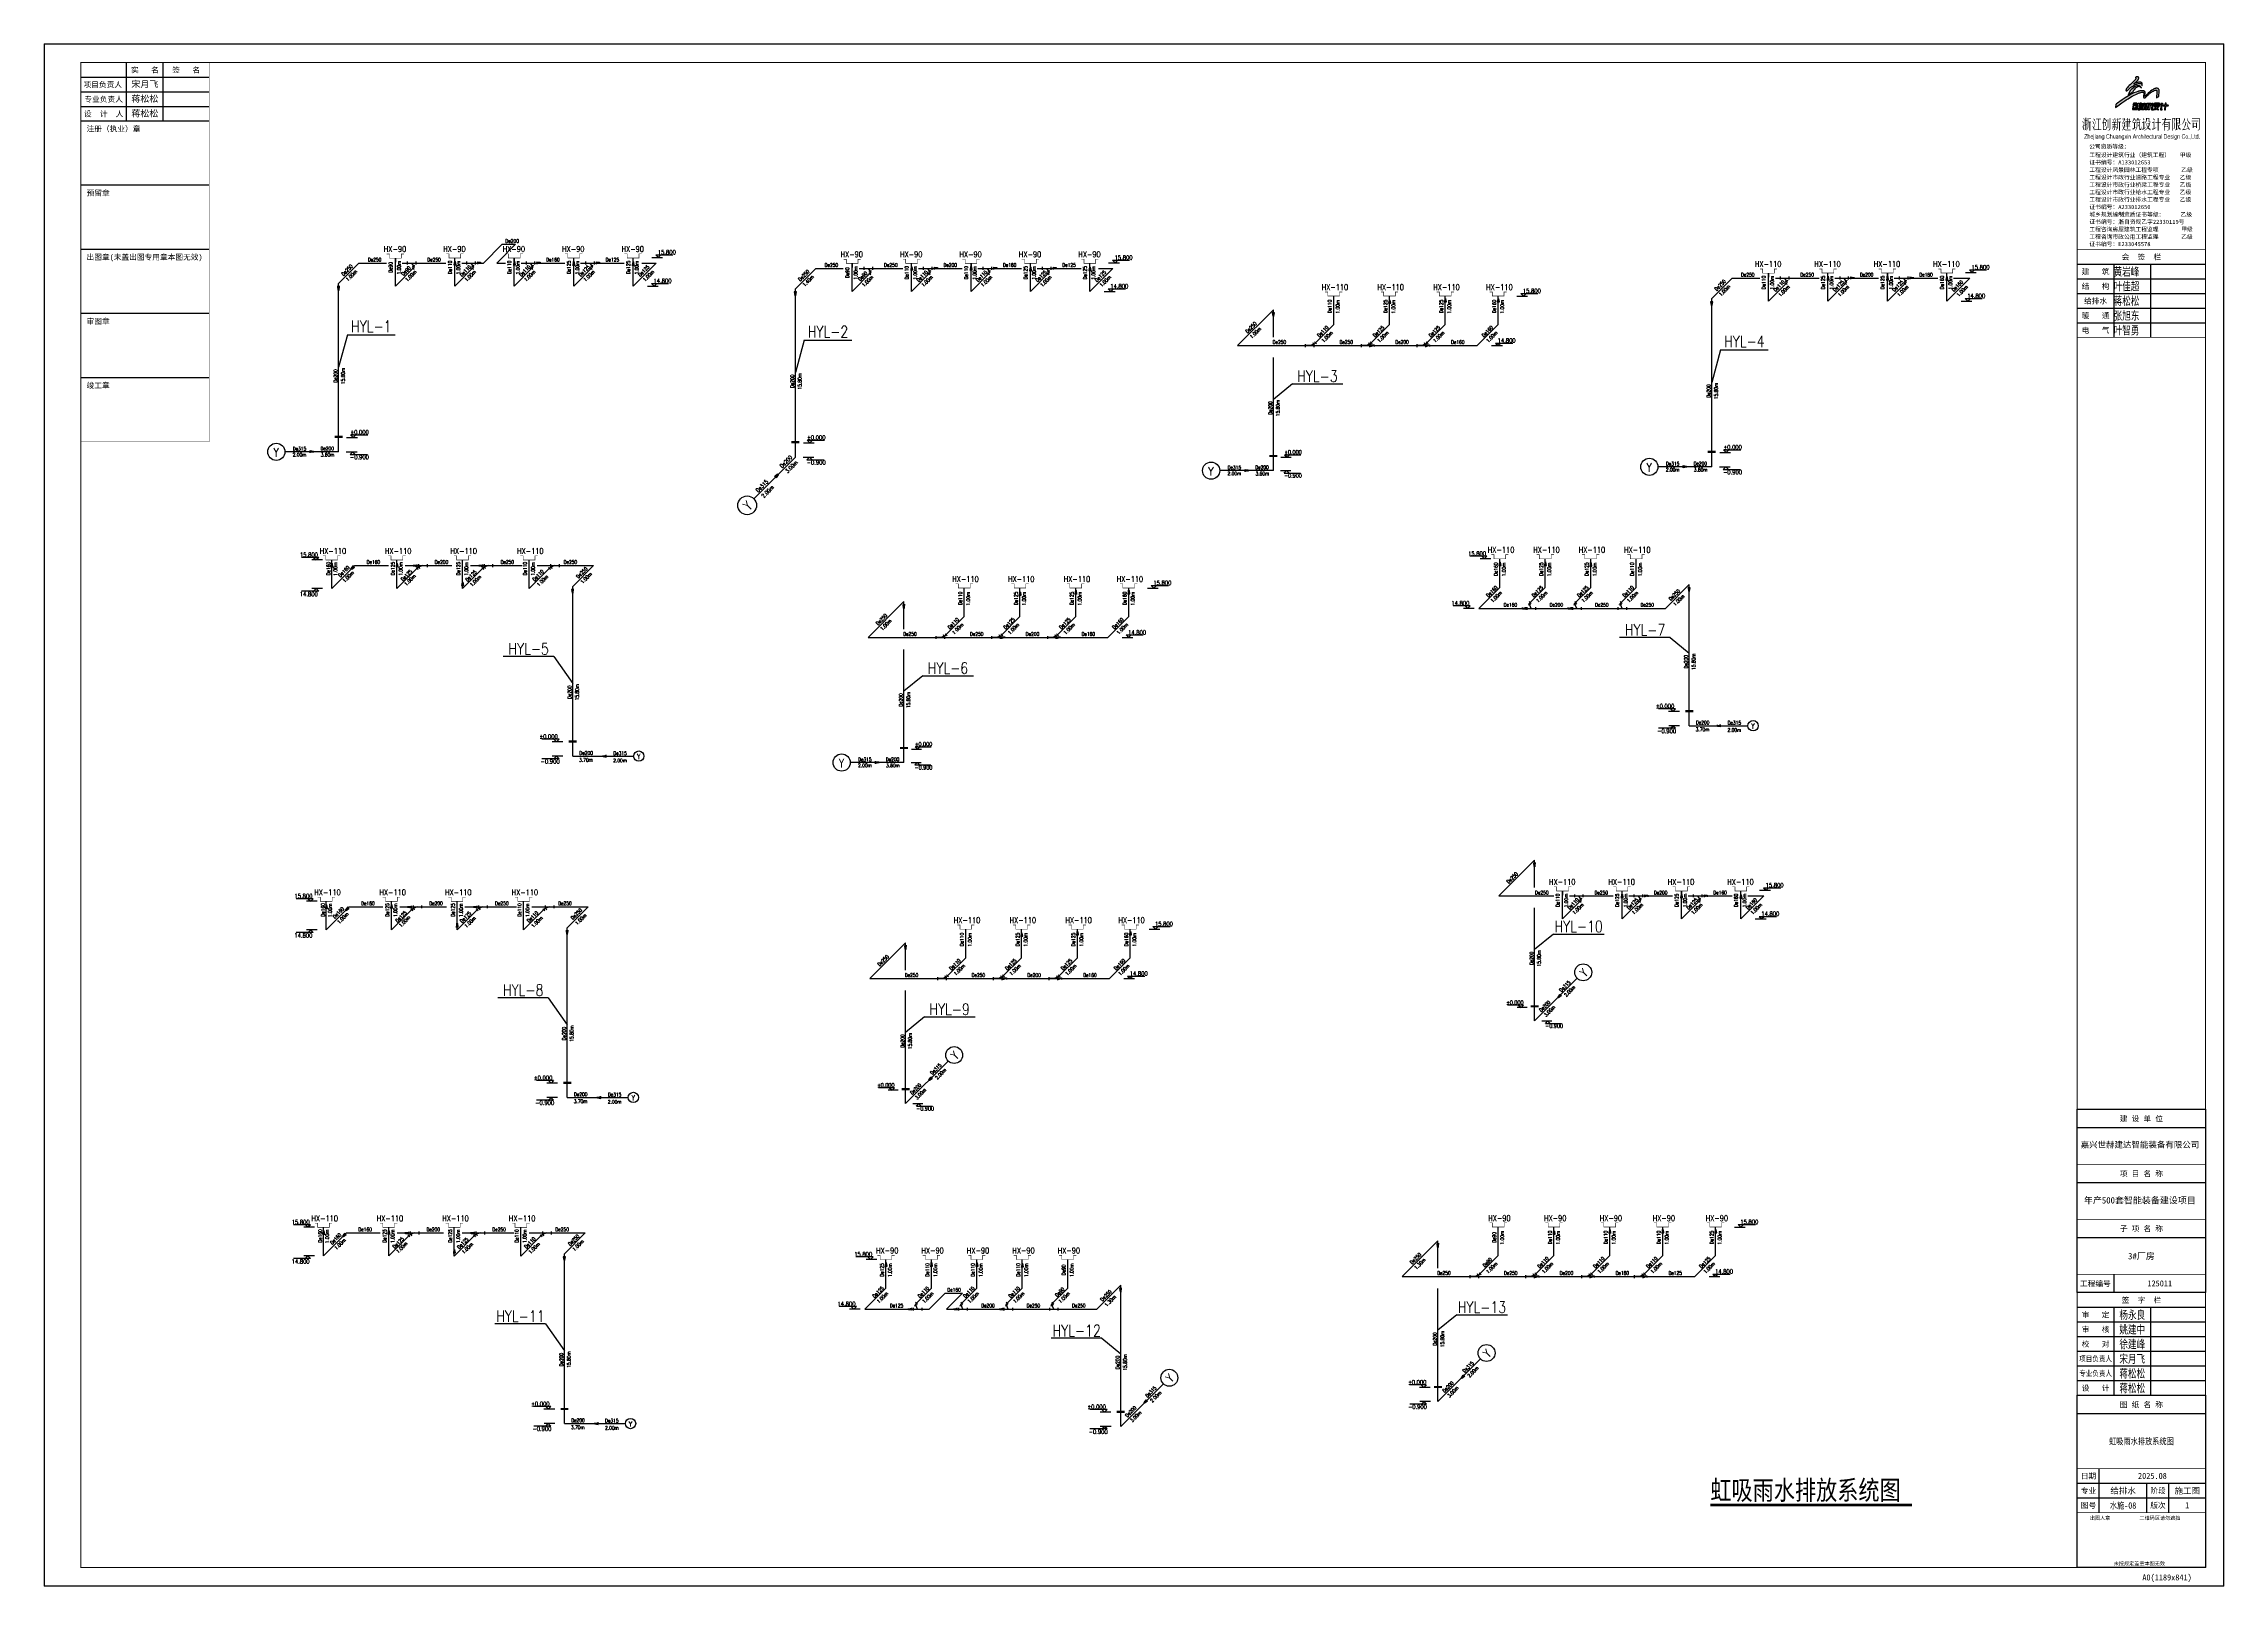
# Model space of a CAD drawing. Extents: x -452079 to 117456, y 3902 to 836955.
# Drawn here: x -328211 to -268736, y 135052 to 177127 of the extents above; entities that cross this region are included whole.
import ezdxf
from ezdxf.enums import TextEntityAlignment as Align

# ---------------------------------------------------------------- set-up
doc = ezdxf.new("R2010")
doc.units = 0
doc.header["$LTSCALE"] = 1000
doc.header["$MEASUREMENT"] = 0
for name, color, linetype in [('0-cxFrame', 155, 'Continuous'), ('A-AXIS-SYMB', 3, 'Continuous'), ('AXIS', 3, 'Continuous'), ('PUB_TITLE', 4, 'Continuous'), ('qianming', 155, 'Continuous'), ('图号层', 4, 'Continuous'), ('图名层', 4, 'Continuous'), ('图框', 4, 'Continuous'), ('文本', 4, 'Continuous'), ('虹吸管道配件', 7, 'Continuous'), ('虹吸雨水斗', 6, 'Continuous')]:
    doc.layers.add(name, color=color, linetype=linetype)
doc.layers.add('0-cxText', color=131, linetype='Continuous', lineweight=25)
doc.styles.add('-宋体', font='', dxfattribs={"width": 0.8})
doc.styles.add('BZHZ', font='bzxw', dxfattribs={"width": 0.8, "bigfont": 'bzhz'})
doc.styles.add('cx_biaoti', font='')
doc.styles.add('cx_tuming', font='')
doc.styles.add('cx_tuqian1', font='')
doc.styles.add('HZ-URBANUS', font='txt4.shx', dxfattribs={"width": 0.8, "bigfont": 'hzdx.shx'})
doc.styles.add('图框宋体', font='', dxfattribs={"width": 0.75})
doc.styles.add('黑体', font='', dxfattribs={"height": 12})
doc.styles.get('-宋体').set_extended_font_data('SimSun')
doc.styles.get('cx_biaoti').set_extended_font_data('SimSun')
doc.styles.get('cx_tuming').set_extended_font_data('SimHei')
doc.styles.get('cx_tuqian1').set_extended_font_data('SimSun')
doc.styles.get('图框宋体').set_extended_font_data('SimSun')
doc.styles.get('黑体').set_extended_font_data('SimHei')

# ---------------------------------------------------------------- blocks, each defined once
blk = doc.blocks.new('1')
at = {"layer": '虹吸管道配件'}
for p, q in [((928007, 799780), (928173, 799780)), ((928060, 800005), (928024, 799780)), ((928033, 800005), (928137, 800005)), ((928085, 800005), (928085, 800031)), ((928085, 800005), (928085, 799742)), ((928109, 800005), (928145, 799780))]:
    blk.add_line(p, q, dxfattribs=at)
blk = doc.blocks.new('A$C5F4A4BCE')
at = {"layer": '虹吸管道配件'}
for p, q in [((177, 0), (0, 176)), ((307, 347), (30, 146)), ((333, 321), (54, 43)), ((359, 295), (158, 18)), ((388, 266), (278, 376)), ((333, 321), (360, 348))]:
    blk.add_line(p, q, dxfattribs=at)
blk = doc.blocks.new('A$C1E707BBC')
at = {"layer": '虹吸管道配件'}
for p, q in [((0, 0), (0, 292)), ((900, 146), (0, 146)), ((450, 146), (957, 356)), ((889, 170), (777, 440)), ((900, 0), (900, 292)), ((1140, 333), (933, 539)), ((957, 356), (1037, 436))]:
    blk.add_line(p, q, dxfattribs=at)
blk = doc.blocks.new('A$C45212007')
at = {"layer": '文本'}
for p, q in [((180, 120), (300, 0)), ((180, 120), (980, 120)), ((420, 120), (300, 0)), ((0, 0), (500, 0))]:
    blk.add_line(p, q, dxfattribs=at)
blk = doc.blocks.new('4')
at = {"layer": '虹吸管道配件'}
for p, q in [((847160, 797313), (847087, 797386)), ((847123, 797350), (847105, 797332)), ((847106, 797367), (847240, 797551)), ((847123, 797350), (847309, 797535)), ((847140, 797332), (847325, 797466)), ((847337, 797454), (847220, 797572))]:
    blk.add_line(p, q, dxfattribs=at)
blk = doc.blocks.new('A$C4B874575')
at = {"layer": '虹吸管道配件'}
for p, q in [((0, 207), (207, 0)), ((183, 183), (103, 103)), ((690, 393), (183, 183)), ((240, 539), (240, 247)), ((240, 393), (1140, 393)), ((252, 370), (364, 100)), ((1140, 539), (1140, 247))]:
    blk.add_line(p, q, dxfattribs=at)
blk = doc.blocks.new('A$C61725A5E')
at = {"layer": '虹吸管道配件'}
for p, q in [((0, 293), (0, 0)), ((0, 146), (900, 146)), ((143, 506), (413, 618)), ((235, 666), (346, 777)), ((450, 146), (235, 666)), ((243, 881), (450, 674)), ((900, 293), (900, 0))]:
    blk.add_line(p, q, dxfattribs=at)
blk = doc.blocks.new('zjcx_lan_huiqian(Dragon)')
for p, q in [((-7000, -800), (0, -800)), ((-5000, -800), (-5000, -4800)), ((-3000, -800), (-3000, -4800)), ((-7000, -1600), (0, -1600)), ((-7000, -2400), (0, -2400)), ((-7000, -3200), (0, -3200)), ((-7000, -4000), (0, -4000))]:
    blk.add_line(p, q)
at = {"const_width": 30}
blk.add_lwpolyline([(-7000, 0), (0, 0)], dxfattribs=at)
blk.add_lwpolyline([(-7000, 0), (0, 0), (0, -4800), (-7000, -4800)], close=True, dxfattribs=at)
at = {"style": 'cx_biaoti'}
for s, p in [('建   筑', (-6000, -1200)), ('会  签  栏', (-3500, -400)), ('结   构', (-6000, -2000)), ('暖   通', (-6000, -3600)), ('给排水', (-6000, -2800)), ('电   气', (-6000, -4400))]:
    blk.add_text(s, height=300, dxfattribs=at).set_placement(p, align=Align.MIDDLE)
blk = doc.blocks.new('T-汇签(Dragon)')
at = {"layer": '0-cxFrame'}
blk.add_blockref('zjcx_lan_huiqian(Dragon)', (0, 0), dxfattribs=at)
at = {"layer": 'qianming', "style": 'BZHZ', "width": 0.8}
for s, p in [('黄岩峰', (-4314, -1200)), ('叶佳超', (-4314, -2000)), ('蒋松松', (-4314, -2800)), ('张旭东', (-4314, -3600)), ('叶智勇', (-4314, -4400))]:
    blk.add_text(s, height=450, dxfattribs=at).set_placement(p, align=Align.MIDDLE)
blk = doc.blocks.new('zjcx_logo(Dragon)')
h = blk.add_hatch(color=186)
h.dxf.hatch_style = 1
h.set_gradient(color1=(41, 22, 111), color2=(223, 33, 33), tint=1)
h.paths.add_polyline_path([(-1404, -619), (-1417, -787), (-1287, -689), (-1064, -520), (-959, -449), (-898, -408), (-824, -360), (-732, -300), (-599, -219), (-513, -170), (-403, -111), (-304, -62), (-225, -27), (-197, -14), (-154, 2), (-117, 16), (-91, 25), (-29, 43), (19, 53), (36, 55), (58, 56), (78, 54), (90, 53), (100, 49), (110, 44), (119, 36), (125, 28), (130, 18), (133, 7), (134, -3), (125, -83), (119, -131), (110, -192), (110, -205), (112, -214), (115, -223), (120, -231), (126, -238), (134, -244), (142, -249), (153, -252), (165, -253), (176, -253), (187, -250), (198, -246), (202, -243), (210, -238), (221, -231), (236, -220), (267, -190), (303, -155), (316, -143), (351, -110), (382, -81), (409, -57), (425, -43), (461, -12), (495, 15), (499, 19), (503, 23), (518, 34), (556, 63), (572, 76), (597, 92), (634, 116), (693, 149), (732, 164), (769, 173), (784, 174), (801, 173), (816, 167), (825, 161), (832, 154), (833, 153), (833, 153), (833, 153), (833, 152), (833, 152), (833, 152), (834, 152), (834, 152), (834, 152), (834, 152), (834, 152), (836, 149), (836, 148), (836, 148), (836, 148), (836, 148), (836, 148), (836, 148), (836, 148), (836, 148), (836, 148), (836, 148), (836, 148), (836, 148), (836, 148), (836, 148), (836, 148), (836, 148), (836, 148), (836, 148), (836, 148), (836, 148), (836, 148), (836, 148), (836, 148), (836, 148), (836, 148), (836, 148), (836, 148), (836, 148), (836, 148), (836, 148), (836, 148), (836, 148), (836, 148), (837, 146), (838, 145), (843, 135), (845, 125), (846, 115), (847, 97), (843, 51), (818, -247), (947, -187), (969, 117), (965, 165), (960, 186), (950, 206), (938, 224), (923, 239), (906, 252), (886, 262), (865, 268), (841, 272), (815, 272), (790, 270), (766, 264), (730, 252), (681, 230), (632, 204), (572, 164), (501, 111), (434, 55), (367, -6), (310, -62), (264, -108), (228, -146), (216, -158), (212, -162), (209, -164), (205, -166), (200, -168), (196, -168), (191, -168), (187, -167), (183, -165), (179, -162), (178, -160), (177, -157), (176, -155), (176, -152), (177, -147), (189, -90), (203, -18), (205, 16), (203, 49), (198, 66), (190, 83), (179, 97), (166, 110), (151, 120), (134, 127), (116, 131), (76, 136), (35, 137), (-5, 134), (-17, 132), (-18, 132), (-19, 132), (-20, 132), (-20, 132), (-20, 132), (-21, 132), (-79, 123), (-124, 113), (-142, 109), (-145, 108), (-146, 107), (-157, 105), (-175, 100), (-195, 94), (-288, 63), (-410, 12), (-556, -58), (-700, -135), (-882, -245), (-1049, -355), (-1175, -444), (-1234, -488), (-1299, -536), (-1360, -584), (-1398, -614)])
h.paths.add_polyline_path([(-712, -82), (-650, 50), (-573, 176), (-507, 252), (-431, 319), (-346, 375), (-294, 398), (-239, 412), (-183, 419), (-152, 418), (-120, 412), (-91, 400), (-64, 383), (-44, 364), (-29, 343), (-17, 319), (-9, 293), (-5, 267), (-14, 290), (-26, 311), (-43, 329), (-63, 344), (-81, 353), (-100, 358), (-120, 360), (-140, 359), (-188, 349), (-232, 330), (-297, 288), (-356, 237), (-404, 182), (-426, 154), (-449, 114), (-468, 80), (-489, 37)])
edge = h.paths.add_edge_path()
edge.add_line((-433, 632), (-455, 612))
edge.add_line((-455, 612), (-481, 589))
edge.add_line((-481, 589), (-598, 484))
edge.add_line((-598, 484), (-666, 424))
edge.add_line((-666, 424), (-728, 360))
edge.add_line((-728, 360), (-766, 320))
edge.add_line((-766, 320), (-807, 265))
edge.add_line((-807, 265), (-837, 203))
edge.add_line((-837, 203), (-840, 192))
edge.add_line((-840, 192), (-844, 172))
edge.add_line((-844, 172), (-844, 163))
edge.add_line((-844, 163), (-842, 155))
edge.add_line((-842, 155), (-838, 146))
edge.add_line((-838, 146), (-834, 141))
edge.add_line((-834, 141), (-828, 137))
edge.add_line((-828, 137), (-821, 134))
edge.add_line((-821, 134), (-814, 133))
edge.add_line((-814, 133), (-807, 133))
edge.add_line((-807, 133), (-800, 134))
edge.add_line((-800, 134), (-783, 142))
edge.add_line((-783, 142), (-768, 151))
edge.add_line((-768, 151), (-765, 153))
edge.add_line((-765, 153), (-763, 154))
edge.add_line((-763, 154), (-761, 156))
edge.add_line((-761, 156), (-756, 160))
edge.add_line((-756, 160), (-749, 166))
edge.add_line((-749, 166), (-747, 168))
edge.add_line((-747, 168), (-723, 190))
edge.add_line((-723, 190), (-674, 236))
edge.add_line((-674, 236), (-628, 278))
edge.add_line((-628, 278), (-598, 304))
edge.add_line((-598, 304), (-568, 326))
edge.add_line((-568, 326), (-534, 351))
edge.add_line((-534, 351), (-476, 390))
edge.add_line((-476, 390), (-408, 428))
edge.add_line((-408, 428), (-400, 433))
edge.add_line((-400, 433), (-346, 461))
edge.add_line((-346, 461), (-335, 466))
edge.add_line((-335, 466), (-290, 486))
edge.add_line((-290, 486), (-275, 492))
edge.add_line((-275, 492), (-259, 498))
edge.add_line((-259, 498), (-243, 504))
edge.add_line((-243, 504), (-210, 514))
edge.add_line((-210, 514), (-192, 519))
edge.add_line((-192, 519), (-168, 524))
edge.add_line((-168, 524), (-143, 530))
edge.add_line((-143, 530), (-100, 535))
edge.add_line((-100, 535), (-65, 533))
edge.add_line((-65, 533), (-30, 525))
edge.add_line((-30, 525), (-15, 517))
edge.add_line((-15, 517), (0, 506))
edge.add_line((0, 506), (12, 493))
edge.add_line((12, 493), (21, 477))
edge.add_line((21, 477), (27, 461))
edge.add_line((27, 461), (30, 442))
edge.add_line((30, 442), (29, 425))
edge.add_line((29, 425), (25, 407))
edge.add_line((25, 407), (32, 424))
edge.add_line((32, 424), (36, 434))
edge.add_line((36, 434), (42, 457))
edge.add_line((42, 457), (45, 468))
edge.add_line((45, 468), (49, 488))
edge.add_line((49, 488), (49, 507))
edge.add_line((49, 507), (46, 525))
edge.add_line((46, 525), (40, 543))
edge.add_line((40, 543), (31, 558))
edge.add_line((31, 558), (13, 575))
edge.add_line((13, 575), (-8, 588))
edge.add_line((-8, 588), (-31, 596))
edge.add_line((-31, 596), (-55, 600))
edge.add_line((-55, 600), (-96, 604))
edge.add_line((-96, 604), (-133, 602))
edge.add_line((-133, 602), (-160, 599))
edge.add_line((-160, 599), (-196, 593))
edge.add_line((-196, 593), (-237, 584))
edge.add_line((-237, 584), (-262, 576))
edge.add_line((-262, 576), (-288, 569))
edge.add_line((-288, 569), (-293, 567))
edge.add_line((-293, 567), (-299, 565))
edge.add_line((-299, 565), (-300, 564))
edge.add_line((-300, 564), (-301, 564))
edge.add_line((-301, 564), (-302, 564))
edge.add_line((-302, 564), (-303, 563))
edge.add_line((-303, 563), (-304, 563))
edge.add_line((-304, 563), (-305, 563))
edge.add_line((-305, 563), (-306, 562))
edge.add_line((-306, 562), (-307, 562))
edge.add_line((-307, 562), (-353, 545))
edge.add_line((-353, 545), (-407, 515))
edge.add_line((-407, 515), (-409, 514))
edge.add_line((-409, 514), (-408, 514))
edge.add_line((-408, 514), (-405, 517))
edge.add_line((-405, 517), (-402, 521))
edge.add_line((-402, 521), (-397, 525))
edge.add_line((-397, 525), (-392, 530))
edge.add_line((-392, 530), (-387, 535))
edge.add_line((-387, 535), (-381, 540))
edge.add_line((-381, 540), (-365, 553))
edge.add_line((-365, 553), (-347, 568))
edge.add_line((-347, 568), (-342, 572))
edge.add_line((-342, 572), (-330, 582))
edge.add_line((-330, 582), (-328, 585))
edge.add_line((-328, 585), (-324, 587))
edge.add_line((-324, 587), (-314, 597))
edge.add_line((-314, 597), (-279, 629))
edge.add_line((-279, 629), (-266, 641))
edge.add_line((-266, 641), (-254, 653))
edge.add_line((-254, 653), (-237, 669))
edge.add_line((-237, 669), (-216, 693))
edge.add_line((-216, 693), (-208, 702))
edge.add_line((-208, 702), (-204, 706))
edge.add_line((-204, 706), (-200, 711))
edge.add_line((-200, 711), (-191, 721))
edge.add_line((-191, 721), (-187, 727))
edge.add_line((-187, 727), (-184, 731))
edge.add_line((-184, 731), (-183, 733))
edge.add_line((-183, 733), (-178, 741))
edge.add_line((-178, 741), (-167, 755))
edge.add_line((-167, 755), (-153, 782))
edge.add_line((-153, 782), (-143, 812))
edge.add_line((-143, 812), (-143, 824))
edge.add_line((-143, 824), (-143, 826))
edge.add_line((-143, 826), (-145, 840))
edge.add_line((-145, 840), (-150, 853))
edge.add_line((-150, 853), (-158, 865))
edge.add_line((-158, 865), (-167, 876))
edge.add_line((-167, 876), (-178, 885))
edge.add_line((-178, 885), (-191, 891))
edge.add_line((-191, 891), (-213, 897))
edge.add_line((-213, 897), (-236, 899))
edge.add_line((-236, 899), (-259, 896))
edge.add_line((-259, 896), (-281, 889))
edge.add_line((-281, 889), (-300, 878))
edge.add_line((-300, 878), (-316, 864))
edge.add_line((-316, 864), (-331, 847))
edge.add_arc((-322, 816), 32.5, -21.48581, 105.47079, ccw=False)
edge.add_line((-292, 804), (-299, 785))
edge.add_line((-299, 785), (-315, 761))
edge.add_line((-315, 761), (-326, 745))
edge.add_line((-326, 745), (-342, 725))
edge.add_line((-342, 725), (-370, 695))
edge.add_line((-370, 695), (-393, 670))
edge.add_line((-393, 670), (-419, 645))
edge.add_line((-419, 645), (-433, 632))
h = blk.add_hatch(color=186)
h.dxf.hatch_style = 1
h.set_gradient(color1=(41, 22, 111), color2=(223, 33, 33), tint=1)
edge = h.paths.add_edge_path()
edge.add_line((-372, -565), (-315, -565))
edge.add_arc((-314, -577), 11.4, 18.89554, 94.3928, ccw=False)
edge.add_line((-303, -573), (-294, -620))
edge.add_line((-294, -620), (-290, -626))
edge.add_line((-290, -626), (-220, -626))
edge.add_arc((-224, -618), 9.49, 295.11011, 372.93383)
edge.add_line((-214, -615), (-222, -572))
edge.add_arc((-256, -574), 34.6, 4.17607, 68.3146)
edge.add_line((-244, -542), (-415, -542))
edge.add_arc((-399, -587), 47.9, 108.85314, 147.56181)
edge.add_line((-440, -562), (-469, -626))
edge.add_line((-469, -626), (-410, -626))
edge.add_line((-410, -626), (-387, -578))
edge.add_arc((-362, -592), 28.7, 111.26087, 151.54855, ccw=False)
edge = h.paths.add_edge_path()
edge.add_line((-470, -897), (-250, -897))
edge.add_line((-250, -897), (-248, -898))
edge.add_line((-248, -898), (-251, -883))
edge.add_line((-251, -883), (-413, -880))
edge.add_arc((-410, -866), 15, 169.35312, 256.08138, ccw=False)
edge.add_line((-424, -863), (-397, -657))
edge.add_line((-397, -657), (-389, -656))
edge.add_line((-389, -656), (-388, -655))
edge.add_line((-388, -655), (-313, -655))
edge.add_line((-313, -655), (-306, -658))
edge.add_arc((-311, -663), 7.51, -26.96741, 47.97447, ccw=False)
edge.add_line((-304, -667), (-321, -791))
edge.add_arc((-341, -791), 20.6, -81.28941, 0.26939, ccw=False)
edge.add_line((-338, -811), (-369, -813))
edge.add_line((-369, -813), (-376, -814))
edge.add_line((-376, -814), (-377, -827))
edge.add_arc((-361, -818), 18.3, 211.08496, 248.62588)
edge.add_line((-368, -835), (-292, -835))
edge.add_line((-292, -835), (-277, -832))
edge.add_arc((-290, -784), 50, 285.32037, 358.76459)
edge.add_line((-240, -785), (-221, -647))
edge.add_arc((-233, -648), 11.5, 3.51941, 31.54666)
edge.add_line((-223, -642), (-232, -640))
edge.add_line((-232, -640), (-449, -640))
edge.add_line((-449, -640), (-459, -643))
edge.add_line((-459, -643), (-488, -861))
edge.add_arc((-452, -866), 36.4, 172.51878, 238.5972)
edge = h.paths.add_edge_path()
edge.add_arc((-139, -559), 28, -5.27218, 20.95173, ccw=False)
edge.add_line((-112, -562), (-150, -847))
edge.add_line((-150, -847), (-160, -850))
edge.add_line((-160, -850), (-199, -850))
edge.add_arc((-196, -838), 12.1, 157.53823, 259.66789, ccw=False)
edge.add_line((-208, -833), (-169, -548))
edge.add_line((-169, -548), (-161, -545))
edge.add_line((-161, -545), (-119, -545))
edge.add_arc((-119, -552), 6.79, 24.25811, 86.73561, ccw=False)
edge = h.paths.add_edge_path()
edge.add_line((-194, -898), (-68, -898))
edge.add_line((-68, -898), (-62, -895))
edge.add_arc((-109, -838), 73.5, 309.69803, 351.80871)
edge.add_line((-36, -849), (4, -545))
edge.add_arc((-1, -544), 4.63, 347.67082, 409.41767)
edge.add_arc((-9, -558), 20.6, 56.68372, 79.18321)
edge.add_line((-5, -538), (-52, -538))
edge.add_arc((-51, -554), 16.4, 91.33263, 127.03986)
edge.add_arc((-58, -544), 4.85, 133.80873, 168.49542)
edge.add_line((-63, -543), (-103, -854))
edge.add_arc((-129, -854), 25.6, 303.0211, 359.8084, ccw=False)
edge.add_line((-115, -875), (-128, -879))
edge.add_line((-128, -879), (-193, -880))
edge.add_arc((-180, -890), 16.3, 142.79141, 207.15487)
edge = h.paths.add_edge_path()
edge.add_line((123, -557), (128, -541))
edge.add_line((128, -541), (137, -538))
edge.add_line((137, -538), (187, -538))
edge.add_arc((183, -552), 14.7, -28.0414, 74.43788, ccw=False)
edge.add_line((196, -559), (269, -562))
edge.add_arc((254, -570), 17.2, -7.1686, 26.38917, ccw=False)
edge.add_line((271, -572), (268, -579))
edge.add_line((268, -579), (266, -581))
edge.add_line((266, -581), (256, -581))
edge.add_line((256, -581), (254, -580))
edge.add_line((254, -580), (112, -581))
edge.add_line((112, -581), (110, -580))
edge.add_line((110, -580), (53, -580))
edge.add_line((53, -580), (52, -581))
edge.add_line((52, -581), (44, -581))
edge.add_line((44, -581), (43, -575))
edge.add_line((43, -575), (45, -563))
edge.add_line((45, -563), (115, -559))
edge.add_line((115, -559), (123, -557))
edge = h.paths.add_edge_path()
edge.add_arc((58, -751), 5.69, 2.93572, 38.52856, ccw=False)
edge.add_line((64, -751), (38, -896))
edge.add_line((38, -896), (38, -898))
edge.add_line((38, -898), (1, -898))
edge.add_line((1, -898), (-5, -898))
edge.add_arc((-50, -872), 51.3, 330.03006, 356.64264)
edge.add_line((2, -875), (25, -747))
edge.add_line((25, -747), (31, -745))
edge.add_line((31, -745), (58, -745))
edge.add_arc((53, -760), 15.8, 50.02603, 70.05817, ccw=False)
edge = h.paths.add_edge_path()
edge.add_line((55, -592), (62, -592))
edge.add_line((62, -592), (64, -593))
edge.add_line((64, -593), (101, -593))
edge.add_line((101, -593), (103, -592))
edge.add_line((103, -592), (110, -592))
edge.add_line((110, -592), (111, -598))
edge.add_line((111, -598), (113, -625))
edge.add_line((113, -625), (115, -638))
edge.add_line((115, -638), (176, -638))
edge.add_line((176, -638), (191, -592))
edge.add_line((191, -592), (200, -592))
edge.add_line((200, -592), (202, -593))
edge.add_line((202, -593), (248, -593))
edge.add_line((248, -593), (250, -592))
edge.add_line((250, -592), (255, -592))
edge.add_line((255, -592), (255, -595))
edge.add_line((255, -595), (246, -624))
edge.add_arc((256, -631), 11.5, 145.89681, 210.54086)
edge.add_arc((241, -691), 54.6, 66.73558, 84.76006, ccw=False)
edge.add_line((262, -641), (265, -647))
edge.add_arc((256, -649), 9.23, -85.53143, 13.00027, ccw=False)
edge.add_line((257, -658), (190, -660))
edge.add_line((190, -660), (186, -661))
edge.add_line((186, -661), (179, -697))
edge.add_arc((185, -696), 5.99, 186.91758, 264.62619)
edge.add_line((185, -702), (247, -703))
edge.add_arc((244, -714), 10.7, -46.02948, 74.10965, ccw=False)
edge.add_line((251, -721), (176, -724))
edge.add_line((176, -724), (159, -856))
edge.add_arc((103, -853), 56.4, 306.87915, 356.89777, ccw=False)
edge.add_line((137, -898), (56, -898))
edge.add_line((56, -898), (62, -878))
edge.add_line((62, -878), (64, -875))
edge.add_line((64, -875), (68, -873))
edge.add_line((68, -873), (77, -871))
edge.add_arc((78, -862), 9.14, 264.56776, 365.34397)
edge.add_line((87, -862), (104, -737))
edge.add_arc((94, -733), 10.7, 338.74451, 444.00887)
edge.add_line((96, -723), (25, -721))
edge.add_arc((34, -713), 12.2, 144.53162, 222.72258, ccw=False)
edge.add_arc((31, -714), 11.1, 84.06289, 130.83249, ccw=False)
edge.add_line((32, -703), (101, -702))
edge.add_line((101, -702), (107, -700))
edge.add_line((107, -700), (108, -700))
edge.add_line((108, -700), (113, -668))
edge.add_arc((107, -667), 7.02, 352.00278, 443.61958)
edge.add_line((107, -660), (37, -658))
edge.add_line((37, -658), (31, -656))
edge.add_arc((38, -649), 10.4, 80.08641, 222.41124, ccw=False)
edge.add_line((40, -639), (53, -638))
edge.add_line((53, -638), (53, -593))
edge.add_line((53, -593), (55, -593))
edge.add_line((55, -593), (55, -592))
edge = h.paths.add_edge_path()
edge.add_arc((228, -755), 10.9, -17.78151, 70.61556, ccw=False)
edge.add_line((239, -758), (228, -882))
edge.add_arc((273, -888), 45.2, 172.96333, 192.65476)
edge.add_line((229, -898), (178, -898))
edge.add_arc((127, -876), 54.9, 336.98391, 358.70886)
edge.add_line((182, -877), (194, -749))
edge.add_line((194, -749), (194, -747))
edge.add_line((194, -747), (200, -745))
edge.add_line((200, -745), (232, -745))
edge = h.paths.add_edge_path()
edge.add_line((503, -561), (496, -562))
edge.add_line((496, -562), (368, -564))
edge.add_arc((370, -571), 7.29, 105.68479, 178.6651)
edge.add_line((363, -571), (358, -616))
edge.add_line((358, -616), (358, -620))
edge.add_arc((361, -620), 2.85, 189.50087, 274.16637)
edge.add_line((361, -622), (490, -624))
edge.add_line((490, -624), (495, -626))
edge.add_arc((483, -634), 14.3, -39.41692, 35.58773, ccw=False)
edge.add_line((494, -643), (469, -648))
edge.add_line((469, -648), (434, -898))
edge.add_line((434, -898), (377, -898))
edge.add_arc((381, -894), 4.94, 183.46145, 225.75062, ccw=False)
edge.add_line((376, -894), (407, -653))
edge.add_arc((399, -653), 7.96, 2.1679, 44.2283)
edge.add_line((405, -648), (403, -646))
edge.add_line((403, -646), (358, -646))
edge.add_arc((362, -656), 11.3, 112.7163, 146.72014)
edge.add_line((353, -650), (320, -863))
edge.add_arc((237, -848), 84.4, 323.85528, 349.57772, ccw=False)
edge.add_line((305, -898), (239, -898))
edge.add_line((239, -898), (245, -877))
edge.add_line((245, -877), (246, -874))
edge.add_arc((256, -885), 15, 97.81362, 133.86818, ccw=False)
edge.add_line((254, -870), (300, -546))
edge.add_arc((309, -554), 12.1, 90.94326, 137.95811, ccw=False)
edge.add_line((309, -542), (497, -542))
edge.add_arc((495, -553), 11.3, -43.69979, 78.83388, ccw=False)
edge = h.paths.add_edge_path()
edge.add_line((649, -544), (651, -578))
edge.add_arc((640, -580), 11.7, -74.28193, 11.70387, ccw=False)
edge.add_line((643, -592), (580, -591))
edge.add_arc((581, -581), 10.1, 232.28685, 262.06195, ccw=False)
edge.add_arc((578, -585), 5.08, 189.86821, 228.06029, ccw=False)
edge.add_line((573, -586), (570, -554))
edge.add_arc((591, -554), 20.3, 128.18902, 179.8773, ccw=False)
edge.add_line((578, -538), (642, -538))
edge.add_arc((641, -547), 9.1, 19.52522, 83.24008, ccw=False)
edge = h.paths.add_edge_path()
edge.add_line((534, -628), (565, -630))
edge.add_arc((561, -639), 9.9, 14.99273, 68.78885, ccw=False)
edge.add_line((571, -637), (541, -863))
edge.add_line((541, -863), (541, -886))
edge.add_line((541, -886), (550, -898))
edge.add_line((550, -898), (641, -898))
edge.add_line((641, -898), (641, -884))
edge.add_arc((634, -883), 7.15, 350.15546, 442.57553)
edge.add_line((635, -876), (610, -875))
edge.add_line((610, -875), (608, -868))
edge.add_line((608, -868), (641, -623))
edge.add_arc((631, -618), 10.8, 331.57994, 426.36661)
edge.add_line((635, -608), (535, -608))
edge.add_line((535, -608), (526, -614))
edge.add_arc((536, -618), 10.6, 159.68796, 260.66864)
edge = h.paths.add_edge_path()
edge.add_arc((693, -601), 15.8, -85.86686, 11.69545, ccw=False)
edge.add_arc((695, -623), 6.69, 101.3793, 192.92077)
edge.add_arc((615, -625), 73.2, -11.18403, 0.554, ccw=False)
edge.add_arc((698, -637), 10.9, 194.31907, 249.68762)
edge.add_line((694, -647), (728, -647))
edge.add_arc((725, -603), 44.5, 273.23858, 353.69691)
edge.add_line((770, -607), (772, -587))
edge.add_line((772, -587), (776, -566))
edge.add_line((776, -566), (908, -566))
edge.add_line((908, -566), (910, -574))
edge.add_line((910, -574), (905, -620))
edge.add_arc((959, -606), 55.9, 194.85061, 207.61208)
edge.add_line((910, -632), (912, -635))
edge.add_arc((954, -581), 68.1, 232.01246, 255.28682)
edge.add_line((937, -647), (979, -647))
edge.add_arc((978, -635), 12.3, 273.58089, 308.49109)
edge.add_arc((965, -631), 25.2, 327.87798, 381.88684)
edge.add_arc((973, -630), 17.2, 28.11813, 70.13193)
edge.add_arc((1049, -599), 71.8, 164.51198, 191.90234, ccw=False)
edge.add_line((980, -580), (983, -557))
edge.add_line((983, -557), (982, -550))
edge.add_line((982, -550), (979, -544))
edge.add_line((979, -544), (721, -544))
edge.add_arc((725, -554), 10.6, 109.95804, 166.92412)
edge.add_line((714, -551), (708, -598))
edge = h.paths.add_edge_path()
edge.add_line((1146, -544), (1148, -578))
edge.add_arc((1137, -581), 11.7, -74.28193, 11.70387, ccw=False)
edge.add_line((1140, -592), (1077, -591))
edge.add_arc((1078, -581), 10.1, 232.28685, 262.06195, ccw=False)
edge.add_arc((1075, -585), 5.08, 189.86821, 228.06029, ccw=False)
edge.add_line((1070, -586), (1067, -554))
edge.add_arc((1088, -554), 20.3, 128.18902, 179.8773, ccw=False)
edge.add_line((1075, -538), (1139, -538))
edge.add_arc((1137, -547), 9.1, 19.52522, 83.24008, ccw=False)
edge = h.paths.add_edge_path()
edge.add_line((1031, -629), (1062, -630))
edge.add_arc((1058, -640), 9.9, 14.99273, 68.78885, ccw=False)
edge.add_line((1068, -637), (1038, -863))
edge.add_line((1038, -863), (1038, -886))
edge.add_line((1038, -886), (1047, -898))
edge.add_line((1047, -898), (1138, -898))
edge.add_line((1138, -898), (1138, -885))
edge.add_arc((1131, -883), 7.15, 350.15546, 442.57553)
edge.add_line((1132, -876), (1107, -876))
edge.add_line((1107, -876), (1105, -868))
edge.add_line((1105, -868), (1137, -624))
edge.add_arc((1128, -618), 10.8, 331.57994, 426.36661)
edge.add_line((1132, -609), (1032, -609))
edge.add_line((1032, -609), (1023, -615))
edge.add_arc((1033, -618), 10.6, 159.68796, 260.66864)
edge = h.paths.add_edge_path()
edge.add_line((1181, -682), (1274, -684))
edge.add_arc((1268, -691), 9.1, 10.6545, 49.67894, ccw=False)
edge.add_line((1277, -689), (1250, -895))
edge.add_line((1250, -895), (1252, -896))
edge.add_line((1252, -896), (1252, -898))
edge.add_line((1252, -898), (1312, -898))
edge.add_line((1312, -898), (1313, -892))
edge.add_line((1313, -892), (1340, -689))
edge.add_line((1340, -689), (1341, -685))
edge.add_line((1341, -685), (1464, -684))
edge.add_arc((1447, -671), 21.2, 322.14414, 390.61106)
edge.add_line((1465, -661), (1352, -661))
edge.add_line((1352, -661), (1343, -655))
edge.add_line((1343, -655), (1358, -550))
edge.add_arc((1349, -548), 8.68, 346.76013, 438.30399)
edge.add_line((1351, -539), (1304, -539))
edge.add_arc((1305, -546), 6.98, 97.51297, 154.6127)
edge.add_line((1299, -543), (1285, -647))
edge.add_arc((1270, -645), 14.6, 274.64509, 354.62105, ccw=False)
edge.add_line((1271, -660), (1180, -661))
edge.add_arc((1182, -672), 10.8, 104.43576, 265.29365)
edge = h.paths.add_edge_path()
edge.add_arc((875, -684), 106, 357.44715, 369.99523)
edge.add_arc((973, -667), 6.36, 14.46934, 89.99572)
edge.add_line((973, -661), (694, -661))
edge.add_line((694, -661), (687, -663))
edge.add_line((687, -663), (685, -667))
edge.add_line((685, -667), (686, -680))
edge.add_line((686, -680), (902, -680))
edge.add_arc((903, -683), 3.29, 32.90594, 94.76591, ccw=False)
edge.add_line((905, -682), (893, -694))
edge.add_line((893, -694), (825, -750))
edge.add_line((825, -750), (816, -758))
edge.add_line((816, -758), (808, -752))
edge.add_line((808, -752), (767, -711))
edge.add_line((767, -711), (760, -710))
edge.add_line((760, -710), (695, -708))
edge.add_line((695, -708), (690, -708))
edge.add_line((690, -708), (683, -709))
edge.add_line((683, -709), (768, -795))
edge.add_arc((765, -801), 7, -76.02363, 62.4248, ccw=False)
edge.add_line((766, -808), (666, -898))
edge.add_line((666, -898), (752, -897))
edge.add_line((752, -897), (809, -847))
edge.add_line((809, -847), (847, -887))
edge.add_arc((820, -919), 41.8, 31.51695, 49.64377, ccw=False)
edge.add_line((856, -897), (941, -898))
edge.add_line((941, -898), (854, -803))
edge.add_line((854, -803), (971, -707))
edge.add_line((971, -707), (980, -689))
edge = h.paths.add_edge_path(flags=17)
edge.add_line((816, -757), (817, -757))
edge.add_arc((947, -683), 33.5, 314.94454, 350.31038)
blk.add_line((816, -757), (817, -757))
for points in [[(-1404, -619), (-1417, -787), (-1287, -689), (-1064, -520), (-959, -449), (-898, -408), (-824, -360), (-732, -300), (-599, -219), (-513, -170), (-403, -111), (-304, -62), (-225, -27), (-197, -14), (-154, 2), (-117, 16), (-91, 25), (-29, 43), (19, 53), (36, 55), (58, 56), (78, 54), (90, 53), (100, 49), (110, 44), (119, 36), (125, 28), (130, 18), (133, 7), (134, -3), (125, -83), (119, -131), (110, -192), (110, -205), (112, -214), (115, -223), (120, -231), (126, -238), (134, -244), (142, -249), (153, -252), (165, -253), (176, -253), (187, -250), (198, -246), (202, -243), (210, -238), (221, -231), (236, -220), (267, -190), (303, -155), (316, -143), (351, -110), (382, -81), (409, -57), (425, -43), (461, -12), (495, 15), (499, 19), (503, 23), (518, 34), (556, 63), (572, 76), (597, 92), (634, 116), (693, 149), (732, 164), (769, 173), (784, 174), (801, 173), (816, 167), (825, 161), (832, 154), (833, 153), (833, 153), (833, 153), (833, 152), (833, 152), (833, 152), (834, 152), (834, 152), (834, 152), (834, 152), (834, 152), (836, 149), (836, 148), (836, 148), (836, 148), (836, 148), (836, 148), (836, 148), (836, 148), (836, 148), (836, 148), (836, 148), (836, 148), (836, 148), (836, 148), (836, 148), (836, 148), (836, 148), (836, 148), (836, 148), (836, 148), (836, 148), (836, 148), (836, 148), (836, 148), (836, 148), (836, 148), (836, 148), (836, 148), (836, 148), (836, 148), (836, 148), (836, 148), (836, 148), (836, 148), (837, 146), (838, 145), (843, 135), (845, 125), (846, 115), (847, 97), (843, 51), (818, -247), (947, -187), (969, 117), (965, 165), (960, 186), (950, 206), (938, 224), (923, 239), (906, 252), (886, 262), (865, 268), (841, 272), (815, 272), (790, 270), (766, 264), (730, 252), (681, 230), (632, 204), (572, 164), (501, 111), (434, 55), (367, -6), (310, -62), (264, -108), (228, -146), (216, -158), (212, -162), (209, -164), (205, -166), (200, -168), (196, -168), (191, -168), (187, -167), (183, -165), (179, -162), (178, -160), (177, -157), (176, -155), (176, -152), (177, -147), (189, -90), (203, -18), (205, 16), (203, 49), (198, 66), (190, 83), (179, 97), (166, 110), (151, 120), (134, 127), (116, 131), (76, 136), (35, 137), (-5, 134), (-17, 132), (-18, 132), (-19, 132), (-20, 132), (-20, 132), (-20, 132), (-21, 132), (-79, 123), (-124, 113), (-142, 109), (-145, 108), (-146, 107), (-157, 105), (-175, 100), (-195, 94), (-288, 63), (-410, 12), (-556, -58), (-700, -135), (-882, -245), (-1049, -355), (-1175, -444), (-1234, -488), (-1299, -536), (-1360, -584), (-1398, -614), (-1404, -619), (-1404, -619)], [(-1404, -619), (-1417, -787), (-1287, -689), (-1064, -520), (-959, -449), (-898, -408), (-824, -360), (-732, -300), (-599, -219), (-513, -170), (-403, -111), (-304, -62), (-225, -27), (-197, -14), (-154, 2), (-117, 16), (-91, 25), (-29, 43), (19, 53), (36, 55), (58, 56), (78, 54), (90, 53), (100, 49), (110, 44), (119, 36), (125, 28), (130, 18), (133, 7), (134, -3), (125, -83), (119, -131), (110, -192), (110, -205), (112, -214), (115, -223), (120, -231), (126, -238), (134, -244), (142, -249), (153, -252), (165, -253), (176, -253), (187, -250), (198, -246), (202, -243), (210, -238), (221, -231), (236, -220), (267, -190), (303, -155), (316, -143), (351, -110), (382, -81), (409, -57), (425, -43), (461, -12), (495, 15), (499, 19), (503, 23), (518, 34), (556, 63), (572, 76), (597, 92), (634, 116), (693, 149), (732, 164), (769, 173), (784, 174), (801, 173), (816, 167), (825, 161), (832, 154), (833, 153), (833, 153), (833, 153), (833, 152), (833, 152), (833, 152), (834, 152), (834, 152), (834, 152), (834, 152), (834, 152), (836, 149), (836, 148), (836, 148), (836, 148), (836, 148), (836, 148), (836, 148), (836, 148), (836, 148), (836, 148), (836, 148), (836, 148), (836, 148), (836, 148), (836, 148), (836, 148), (836, 148), (836, 148), (836, 148), (836, 148), (836, 148), (836, 148), (836, 148), (836, 148), (836, 148), (836, 148), (836, 148), (836, 148), (836, 148), (836, 148), (836, 148), (836, 148), (836, 148), (836, 148), (837, 146), (838, 145), (843, 135), (845, 125), (846, 115), (847, 97), (843, 51), (818, -247), (947, -187), (969, 117), (965, 165), (960, 186), (950, 206), (938, 224), (923, 239), (906, 252), (886, 262), (865, 268), (841, 272), (815, 272), (790, 270), (766, 264), (730, 252), (681, 230), (632, 204), (572, 164), (501, 111), (434, 55), (367, -6), (310, -62), (264, -108), (228, -146), (216, -158), (212, -162), (209, -164), (205, -166), (200, -168), (196, -168), (191, -168), (187, -167), (183, -165), (179, -162), (178, -160), (177, -157), (176, -155), (176, -152), (177, -147), (189, -90), (203, -18), (205, 16), (203, 49), (198, 66), (190, 83), (179, 97), (166, 110), (151, 120), (134, 127), (116, 131), (76, 136), (35, 137), (-5, 134), (-17, 132), (-18, 132), (-19, 132), (-20, 132), (-20, 132), (-20, 132), (-21, 132), (-79, 123), (-124, 113), (-142, 109), (-145, 108), (-146, 107), (-157, 105), (-175, 100), (-195, 94), (-288, 63), (-410, 12), (-556, -58), (-700, -135), (-882, -245), (-1049, -355), (-1175, -444), (-1234, -488), (-1299, -536), (-1360, -584), (-1398, -614), (-1404, -619), (-1404, -619)], [(-433, 632), (-455, 612), (-481, 589), (-598, 484), (-666, 424), (-728, 360), (-766, 320), (-807, 265), (-837, 203), (-840, 192), (-844, 172), (-844, 163), (-842, 155), (-838, 146), (-834, 141), (-828, 137), (-821, 134), (-814, 133), (-807, 133), (-800, 134), (-783, 142), (-768, 151), (-765, 153), (-763, 154), (-761, 156), (-756, 160), (-749, 166), (-747, 168), (-723, 190), (-674, 236), (-628, 278), (-598, 304), (-568, 326), (-534, 351), (-476, 390), (-408, 428), (-400, 433), (-346, 461), (-335, 466), (-290, 486), (-275, 492), (-259, 498), (-243, 504), (-210, 514), (-192, 519), (-168, 524), (-143, 530), (-100, 535), (-65, 533), (-30, 525), (-15, 517), (0, 506), (12, 493), (21, 477), (27, 461), (30, 442), (29, 425), (25, 407), (32, 424), (36, 434), (42, 457), (45, 468), (49, 488), (49, 507), (46, 525), (40, 543), (31, 558), (13, 575), (-8, 588), (-31, 596), (-55, 600), (-96, 604), (-133, 602), (-160, 599), (-196, 593), (-237, 584), (-262, 576), (-288, 569), (-293, 567), (-299, 565), (-300, 564), (-301, 564), (-302, 564), (-303, 563), (-304, 563), (-305, 563), (-306, 562), (-307, 562), (-353, 545), (-407, 515), (-409, 514), (-408, 514), (-405, 517), (-402, 521), (-397, 525), (-392, 530), (-387, 535), (-381, 540), (-365, 553), (-347, 568), (-342, 572), (-330, 582), (-328, 585), (-324, 587), (-314, 597), (-279, 629), (-266, 641), (-254, 653), (-237, 669), (-216, 693), (-208, 702), (-204, 706), (-200, 711), (-191, 721), (-187, 727), (-184, 731), (-183, 733), (-178, 741), (-167, 755), (-153, 782), (-143, 812), (-143, 824), (-143, 826), (-145, 840), (-150, 853), (-158, 865), (-167, 876), (-178, 885), (-191, 891), (-213, 897), (-236, 899), (-259, 896), (-281, 889), (-300, 878), (-316, 864), (-331, 847)], [(-433, 632), (-455, 612), (-481, 589), (-598, 484), (-666, 424), (-728, 360), (-766, 320), (-807, 265), (-837, 203), (-840, 192), (-844, 172), (-844, 163), (-842, 155), (-838, 146), (-834, 141), (-828, 137), (-821, 134), (-814, 133), (-807, 133), (-800, 134), (-783, 142), (-768, 151), (-765, 153), (-763, 154), (-761, 156), (-756, 160), (-749, 166), (-747, 168), (-723, 190), (-674, 236), (-628, 278), (-598, 304), (-568, 326), (-534, 351), (-476, 390), (-408, 428), (-400, 433), (-346, 461), (-335, 466), (-290, 486), (-275, 492), (-259, 498), (-243, 504), (-210, 514), (-192, 519), (-168, 524), (-143, 530), (-100, 535), (-65, 533), (-30, 525), (-15, 517), (0, 506), (12, 493), (21, 477), (27, 461), (30, 442), (29, 425), (25, 407), (32, 424), (36, 434), (42, 457), (45, 468), (49, 488), (49, 507), (46, 525), (40, 543), (31, 558), (13, 575), (-8, 588), (-31, 596), (-55, 600), (-96, 604), (-133, 602), (-160, 599), (-196, 593), (-237, 584), (-262, 576), (-288, 569), (-293, 567), (-299, 565), (-300, 564), (-301, 564), (-302, 564), (-303, 563), (-304, 563), (-305, 563), (-306, 562), (-307, 562), (-353, 545), (-407, 515), (-409, 514), (-408, 514), (-405, 517), (-402, 521), (-397, 525), (-392, 530), (-387, 535), (-381, 540), (-365, 553), (-347, 568), (-342, 572), (-330, 582), (-328, 585), (-324, 587), (-314, 597), (-279, 629), (-266, 641), (-254, 653), (-237, 669), (-216, 693), (-208, 702), (-204, 706), (-200, 711), (-191, 721), (-187, 727), (-184, 731), (-183, 733), (-178, 741), (-167, 755), (-153, 782), (-143, 812), (-143, 824), (-143, 826), (-145, 840), (-150, 853), (-158, 865), (-167, 876), (-178, 885), (-191, 891), (-213, 897), (-236, 899), (-259, 896), (-281, 889), (-300, 878), (-316, 864), (-331, 847)], [(-712, -82), (-650, 50), (-573, 176), (-507, 252), (-431, 319), (-346, 375), (-294, 398), (-239, 412), (-183, 419), (-152, 418), (-120, 412), (-91, 400), (-64, 383), (-44, 364), (-29, 343), (-17, 319), (-9, 293), (-5, 267), (-14, 290), (-26, 311), (-43, 329), (-63, 344), (-81, 353), (-100, 358), (-120, 360), (-140, 359), (-188, 349), (-232, 330), (-297, 288), (-356, 237), (-404, 182), (-426, 154), (-449, 114), (-468, 80), (-489, 37), (-712, -82)], [(-712, -82), (-650, 50), (-573, 176), (-507, 252), (-431, 319), (-346, 375), (-294, 398), (-239, 412), (-183, 419), (-152, 418), (-120, 412), (-91, 400), (-64, 383), (-44, 364), (-29, 343), (-17, 319), (-9, 293), (-5, 267), (-14, 290), (-26, 311), (-43, 329), (-63, 344), (-81, 353), (-100, 358), (-120, 360), (-140, 359), (-188, 349), (-232, 330), (-297, 288), (-356, 237), (-404, 182), (-426, 154), (-449, 114), (-468, 80), (-489, 37), (-712, -82)], [(-292, 804), (-299, 785), (-315, 761), (-326, 745), (-342, 725), (-370, 695), (-393, 670), (-419, 645), (-433, 632)], [(-292, 804), (-299, 785), (-315, 761), (-326, 745), (-342, 725), (-370, 695), (-393, 670), (-419, 645), (-433, 632)]]:
    blk.add_lwpolyline(points)
for points in [[(-470, -897), (-250, -897), (-248, -898), (-251, -883), (-413, -880, -0.3975858), (-424, -863), (-397, -657), (-389, -656), (-388, -655), (-313, -655), (-306, -658, -0.3391715), (-304, -667), (-321, -791, -0.3716921), (-338, -811), (-369, -813), (-376, -814), (-377, -827, 0.1652841), (-368, -835), (-292, -835), (-277, -832, 0.331901), (-240, -785), (-221, -647, 0.1229053), (-223, -642), (-232, -640), (-449, -640), (-459, -643), (-488, -861, 0.2965858)], [(-372, -565), (-315, -565, -0.3418758), (-303, -573), (-294, -620), (-290, -626), (-220, -626, 0.3532532), (-214, -615), (-222, -572, 0.2873996), (-244, -542), (-415, -542, 0.170523), (-440, -562), (-469, -626), (-410, -626), (-387, -578, -0.1776215)], [(-113, -549, -0.1149254), (-112, -562), (-150, -847), (-160, -850), (-199, -850, -0.4776702), (-208, -833), (-169, -548), (-161, -545), (-119, -545, -0.2795696)], [(-194, -898), (-68, -898), (-62, -895, 0.1858386), (-36, -849), (4, -545, 0.2761354), (2, -541, 0.0984892), (-5, -538), (-52, -538, 0.1570752), (-61, -541, 0.1525155), (-63, -543), (-103, -854, -0.25298), (-115, -875), (-128, -879), (-193, -880, 0.2884624)], [(63, -747, -0.1565638), (64, -751), (38, -896), (38, -898), (1, -898), (-5, -898, 0.116644), (2, -875), (25, -747), (31, -745), (58, -745, -0.08763)], [(55, -592), (62, -592), (64, -593), (101, -593), (103, -592), (110, -592), (111, -598), (113, -625), (115, -638), (176, -638), (191, -592), (200, -592), (202, -593), (248, -593), (250, -592), (255, -592), (255, -595), (246, -624, 0.2897891), (246, -637, -0.0788092), (262, -641), (265, -647, -0.458531), (257, -658), (190, -660), (186, -661), (179, -697, 0.3526884), (185, -702), (247, -703, -0.57816), (251, -721), (176, -724), (159, -856, -0.2217799), (137, -898), (56, -898), (62, -878), (64, -875), (68, -873), (77, -871, 0.4704375), (87, -862), (104, -737, 0.4945803), (96, -723), (25, -721, -0.3550566), (24, -706, -0.2069517), (32, -703), (101, -702), (107, -700), (108, -700), (113, -668, 0.4225029), (107, -660), (37, -658), (31, -656, -0.7154337), (40, -639), (53, -638), (53, -593), (55, -593)], [(123, -557), (128, -541), (137, -538), (187, -538, -0.4795451), (196, -559), (269, -562, -0.1474788), (271, -572), (268, -579), (266, -581), (256, -581), (254, -580), (112, -581), (110, -580), (53, -580), (52, -581), (44, -581), (43, -575), (45, -563), (115, -559)], [(232, -745, -0.406043), (239, -758), (228, -882, 0.0861321), (229, -898), (178, -898, 0.0950779), (182, -877), (194, -749), (194, -747), (200, -745)], [(503, -561), (496, -562), (368, -564, 0.3296553), (363, -571), (358, -616), (358, -620, 0.3871995), (361, -622), (490, -624), (495, -626, -0.3394769), (494, -643), (469, -648), (434, -898), (377, -898, -0.1866444), (376, -894), (407, -653, 0.1856116), (405, -648), (403, -646), (358, -646, 0.1494682), (353, -650), (320, -863, -0.112709), (305, -898), (239, -898), (245, -877), (246, -874, -0.1586285), (254, -870), (300, -546, -0.2080679), (309, -542), (497, -542, -0.5921859)], [(534, -628), (565, -630, -0.2391381), (571, -637), (541, -863), (541, -886), (550, -898), (641, -898), (641, -884, 0.4266397), (635, -876), (610, -875), (608, -868), (641, -623, 0.4388999), (635, -608), (535, -608), (526, -614, 0.4715276)], [(649, -544), (651, -578, -0.3938389), (643, -592), (580, -591, -0.1306543), (575, -589, -0.1682043), (573, -586), (570, -554, -0.229436), (578, -538), (642, -538, -0.2853994)], [(980, -689, 0.0548061), (979, -665, 0.3420177), (973, -661), (694, -661), (687, -663), (685, -667), (686, -680), (902, -680, -0.2766667), (905, -682), (893, -694), (825, -750), (816, -758), (808, -752), (767, -711), (760, -710), (695, -708), (690, -708), (683, -709), (768, -795, -0.6901657), (766, -808), (666, -898), (752, -897), (809, -847), (847, -887, -0.0792585), (856, -897), (941, -898), (854, -803), (971, -707)], [(708, -598, -0.4534218), (694, -617, 0.4221156), (689, -625, -0.0512616), (687, -640, 0.2464035), (694, -647), (728, -647, 0.3662367), (770, -607), (772, -587), (776, -566), (908, -566), (910, -574), (905, -620, 0.05574), (910, -632), (912, -635, 0.1019041), (937, -647), (979, -647, 0.1535137), (986, -644, 0.2401196), (988, -622, 0.1854013), (979, -614, -0.1200853), (980, -580), (983, -557), (982, -550), (979, -544), (721, -544, 0.2538101), (714, -551)], [(1031, -629), (1062, -630, -0.2391381), (1068, -637), (1038, -863), (1038, -886), (1047, -898), (1138, -898), (1138, -885, 0.4266397), (1132, -876), (1107, -876), (1105, -868), (1137, -624, 0.4388999), (1132, -609), (1032, -609), (1023, -615, 0.4715276)], [(1146, -544), (1148, -578, -0.3938389), (1140, -592), (1077, -591, -0.1306543), (1072, -589, -0.1682043), (1070, -586), (1067, -554, -0.229436), (1075, -538), (1139, -538, -0.2853994)], [(1181, -682), (1274, -684, -0.1719412), (1277, -689), (1250, -895), (1252, -896), (1252, -898), (1312, -898), (1313, -892), (1340, -689), (1341, -685), (1464, -684, 0.3079598), (1465, -661), (1352, -661), (1343, -655), (1358, -550, 0.4221279), (1351, -539), (1304, -539, 0.2544309), (1299, -543), (1285, -647, -0.3638514), (1271, -660), (1180, -661, 0.8454986)]]:
    blk.add_lwpolyline(points, format="xyb", close=True)
for centre, radius, start, end in [((-322, 816), 32.5, 338.51419, 105.47079), ((-322, 816), 32.5, 338.51419, 105.47079), ((947, -683), 33.5, 314.94454, 350.31038)]:
    blk.add_arc(centre, radius, start, end)
blk = doc.blocks.new('zjcx_TT(Dragon)')
at = {"color": 7}
for points, const_width in [([(-6600, -3178), (-6454, -3178)], 32.5), ([(-6530, -3023), (-6530, -3604)], 43.3), ([(-6412, -3040), (-6412, -3479)], 43.3), ([(-6412, -3251), (-6246, -3251)], 32.5), ([(-6316, -3251), (-6316, -3719)], 43.3), ([(-5986, -3088), (-5705, -3088)], 32.5), ([(-5851, -3088), (-5851, -3668)], 43.3), ([(-5576, -3257), (-5576, -3632)], 43.3), ([(-5576, -3287), (-5445, -3287)], 32.5), ([(-5445, -3251), (-5445, -3423)], 43.3), ([(-5327, -3099), (-5327, -3573)], 43.3), ([(-5096, -3268), (-4842, -3268)], 32.5), ([(-5085, -3381), (-4854, -3381)], 32.5), ([(-5079, -3116), (-4848, -3116)], 32.5), ([(-4964, -3263), (-4964, -3641)], 43.3), ([(-4800, -3059), (-4800, -3533)], 43.3), ([(-4800, -3245), (-4611, -3245)], 32.5), ([(-4693, -3245), (-4693, -3722)], 43.3), ([(-4386, -3513), (-4104, -3513)], 32.5), ([(-4380, -3209), (-4070, -3209)], 32.5), ([(-4364, -3412), (-4121, -3412)], 32.5), ([(-4358, -3113), (-4144, -3113)], 32.5), ([(-4358, -3305), (-4144, -3305)], 32.5), ([(-4256, -3026), (-4256, -3632)], 43.3), ([(-4144, -3076), (-4144, -3347)], 43.3), ([(-3980, -3285), (-3794, -3285)], 32.5), ([(-3881, -3271), (-3881, -3593)], 43.3), ([(-3741, -3237), (-3741, -3468)], 43.3), ([(-3741, -3281), (-3597, -3281)], 32.5), ([(-3597, -3237), (-3597, -3621)], 43.3), ([(-3473, -3267), (-3366, -3267)], 32.5), ([(-3366, -3212), (-3366, -3614)], 43.3), ([(-3225, -3069), (-3090, -3069)], 32.5), ([(-2926, -3267), (-2813, -3267)], 32.5), ([(-2813, -3220), (-2813, -3623)], 43.3), ([(-2740, -3268), (-2436, -3268)], 32.5), ([(-2588, -3026), (-2588, -3719)], 43.3), ([(-2374, -3130), (-1895, -3130)], 32.5), ([(-2253, -3719), (-2253, -3269)], 43.3), ([(-2253, -3384), (-2047, -3384)], 32.5), ([(-2253, -3502), (-2047, -3502)], 32.5), ([(-2244, -3267), (-1986, -3267)], 32.5), ([(-1988, -3231), (-1988, -3645)], 43.3), ([(-1793, -3026), (-1793, -3719)], 43.3), ([(-1795, -3064), (-1680, -3064)], 32.5), ([(-1684, -3339), (-1684, -3552)], 43.3), ([(-1589, -3026), (-1589, -3657)], 43.3), ([(-1589, -3064), (-1421, -3064)], 32.5), ([(-1589, -3188), (-1472, -3188)], 32.5), ([(-1557, -3309), (-1421, -3309)], 32.5), ([(-1489, -3496), (-1382, -3367)], 32.5), ([(-1421, -3026), (-1421, -3347)], 43.3), ([(-768, -3200), (-398, -3200)], 32.5), ([(-734, -3071), (-344, -3071)], 32.5), ([(-679, -3286), (-679, -3580)], 43.3), ([(-679, -3332), (-496, -3332)], 32.5), ([(-679, -3510), (-496, -3510)], 32.5), ([(-496, -3286), (-496, -3571)], 43.3), ([(-344, -3026), (-344, -3637)], 43.3), ([(-6026, -3668), (-5688, -3668)], 32.5), ([(-5537, -3670), (-5465, -3670)], 43.3), ([(-4379, -3684), (-4081, -3684)], 43.3)]:
    blk.add_lwpolyline(points, dxfattribs=dict(at, const_width=const_width))
for points in [[(-1760, -3624, 10.8, 43.3, 0.3912009), (-1684, -3542, 5.41, 5.41, 0.5364816)], [(-1742, -3258, 10.8, 54.1, 0.2342879), (-1682, -3066, 5.41, 5.41, 0.5364816)], [(-1745, -3253, 10.8, 43.3, -0.2640798), (-1684, -3348, 5.41, 5.41, -0.5364816)], [(-1463, -3585, 10.8, 65, -0.1265594), (-1650, -3679, 5.41, 5.41, 0.5364816)], [(-1521, -3324, 16.2, 65, 0.1857983), (-1407, -3630, 5.41, 5.41, 0.5364816)], [(-1294, -3389, 16.2, 54.1, 0.1480416), (-1143, -3062, 5.41, 5.41, 0.5364816)], [(-959, -3588, 16.2, 54.1, -0.1346264), (-1265, -3671, 5.41, 5.41, 0.5364816)], [(-1220, -3651, 16.2, 54.1, 0.1425893), (-1075, -3243, 5.41, 5.41, 0.5364816)], [(-1009, -3026, 21.7, 54.1, 0.2071294), (-838, -3347, 5.41, 5.41, 0.5364816)], [(-1007, -3310, 16.2, 54.1, 0.1788753), (-884, -3658, 5.41, 5.41, 0.5364816)], [(-2100, -3716, 5.41, 32.5, 0.1052511), (-2005, -3674, 5.41, 5.41, 0.5364816)], [(-2011, -3677, 32.5, 43.3, 0.3019393), (-1988, -3643, 5.41, 5.41, 0.5364816)]]:
    blk.add_lwpolyline(points, format="xyseb", dxfattribs=at)
for points, const_width in [([(-6613, -4145), (-6450, -4145)], 25), ([(-6602, -3923), (-6454, -3923)], 25), ([(-6601, -4138), (-6466, -3930)], 25), ([(-6412, -4160), (-6412, -3908)], 25), ([(-6315, -4160), (-6315, -4038)], 25), ([(-6273, -4064), (-6135, -4064)], 25), ([(-6091, -3944), (-6091, -3908)], 25), ([(-6091, -4160), (-6091, -3977)], 25), ([(-6027, -3944), (-6027, -3908)], 25), ([(-6027, -4160), (-6027, -3977)], 25), ([(-5868, -4160), (-5868, -4013)], 25), ([(-5804, -4160), (-5804, -3977)], 25), ([(-5706, -4032), (-5706, -4160)], 25), ([(-5544, -4160), (-5544, -3977)], 25), ([(-5193, -4160), (-5193, -3908)], 25), ([(-5096, -4160), (-5096, -4038)], 25), ([(-5035, -4105), (-5035, -3977)], 25), ([(-4937, -3977), (-4937, -4160)], 25), ([(-4777, -4160), (-4777, -4013)], 25), ([(-4712, -4160), (-4712, -3977)], 25), ([(-4614, -4032), (-4614, -4160)], 25), ([(-4454, -4160), (-4454, -3977)], 25), ([(-4401, -4154), (-4303, -3984)], 25), ([(-4299, -4154), (-4397, -3984)], 25), ([(-4247, -3944), (-4247, -3908)], 25), ([(-4247, -4160), (-4247, -3977)], 25), ([(-4182, -4160), (-4182, -3977)], 25), ([(-4085, -4032), (-4085, -4160)], 25), ([(-3958, -4156), (-3882, -3912)], 25), ([(-3930, -4070), (-3827, -4070)], 25), ([(-3800, -4156), (-3876, -3912)], 25), ([(-3749, -4160), (-3749, -3977)], 25), ([(-3509, -4160), (-3509, -3908)], 25), ([(-3412, -4160), (-3412, -4038)], 25), ([(-3348, -3944), (-3348, -3908)], 25), ([(-3348, -4160), (-3348, -3977)], 25), ([(-3310, -3989), (-3241, -3989)], 25), ([(-3279, -4117), (-3279, -3932)], 25), ([(-3225, -4064), (-3088, -4064)], 25), ([(-2925, -3989), (-2856, -3989)], 25), ([(-2894, -4117), (-2894, -3932)], 25), ([(-2821, -4105), (-2821, -3977)], 25), ([(-2724, -3977), (-2724, -4160)], 25), ([(-2659, -4160), (-2659, -3977)], 25), ([(-2468, -4160), (-2468, -4013)], 25), ([(-2403, -4160), (-2403, -3908)], 25), ([(-2267, -3920), (-2197, -3920)], 25), ([(-2267, -4147), (-2197, -4147)], 25), ([(-2254, -4160), (-2254, -3908)], 25), ([(-2071, -4064), (-1933, -4064)], 25), ([(-1879, -4055), (-1828, -4074)], 25), ([(-1745, -3944), (-1745, -3908)], 25), ([(-1745, -4160), (-1745, -3977)], 25), ([(-1583, -4160), (-1583, -3977)], 25), ([(-1520, -4160), (-1520, -3977)], 25), ([(-1423, -4032), (-1423, -4160)], 25), ([(-901, -4160), (-901, -4125)], 30), ([(-821, -4160), (-821, -4125)], 30), ([(-747, -4160), (-747, -3908)], 25), ([(-743, -4147), (-632, -4147)], 25), ([(-616, -3989), (-546, -3989)], 25), ([(-585, -4117), (-585, -3932)], 25), ([(-414, -4160), (-414, -3908)], 25), ([(-340, -4160), (-340, -4125)], 30)]:
    blk.add_lwpolyline(points, dxfattribs=dict(const_width=const_width))
for points, const_width in [([(-6412, -4038, -1.0015612), (-6315, -4038, 3.4415634)], 25), ([(-6203, -3986, 0.3959453), (-6260, -4052)], 25), ([(-6260, -4074, 0.2955387), (-6222, -4147, 0.2955387)], 25), ([(-6224, -4146, 0.5067011), (-6149, -4103)], 25), ([(-6205, -3986, -0.3959453), (-6148, -4052)], 25), ([(-6133, -4216, 0.3330537), (-6091, -4160, 3.4415634)], 25), ([(-5939, -4071, 0.8868755), (-5931, -4152, 0.6156091)], 25), ([(-5968, -4032, -0.7874895), (-5867, -4018)], 25), ([(-5939, -4071, 0.0305437), (-5870, -4051)], 25), ([(-5632, -4001, 0.3187138), (-5629, -4135, 0.6156091)], 25), ([(-5647, -4182, 0.9454983), (-5545, -4157, 0.2220277)], 25), ([(-5633, -4003, -0.4768324), (-5572, -3997, -0.2220277)], 25), ([(-5630, -4134, 0.4079097), (-5575, -4138, 0.2220277)], 25), ([(-5380, -3945, 0.2636931), (-5386, -4114, 0.6156091)], 25), ([(-5391, -4103, 0.8104831), (-5250, -4080, 0.2220277)], 25), ([(-5382, -3948, -0.673783), (-5253, -3981, -0.2220277)], 25), ([(-5193, -4038, -1.0015612), (-5096, -4038, 3.4415634)], 25), ([(-4848, -4071, 0.8868755), (-4841, -4152, 0.6156091)], 25), ([(-4877, -4032, -0.7874895), (-4776, -4018)], 25), ([(-4848, -4071, 0.0305437), (-4779, -4051)], 25), ([(-4541, -4001, 0.3187138), (-4538, -4135, 0.6156091)], 25), ([(-4556, -4182, 0.9454983), (-4454, -4157, 0.2220277)], 25), ([(-4542, -4003, -0.4768324), (-4481, -3997, -0.2220277)], 25), ([(-4539, -4134, 0.4079097), (-4484, -4138, 0.2220277)], 25), ([(-3642, -4004, 0.3187138), (-3639, -4138, 0.6156091)], 25), ([(-3643, -4006, -0.6861094), (-3559, -4032, -0.2220277)], 25), ([(-3641, -4136, 0.6826412), (-3556, -4100, 0.2220277)], 25), ([(-3509, -4038, -1.0015612), (-3412, -4038, 3.4415634)], 25), ([(-3279, -4116, 0.5601995), (-3239, -4146, 0.2220277)], 25), ([(-3155, -3986, 0.3959453), (-3213, -4052)], 25), ([(-3213, -4074, 0.2955387), (-3175, -4147, 0.2955387)], 25), ([(-3177, -4146, 0.5067011), (-3102, -4103)], 25), ([(-3158, -3986, -0.3959453), (-3100, -4052)], 25), ([(-3033, -4004, 0.3187138), (-3030, -4138, 0.6156091)], 25), ([(-3034, -4006, -0.6861094), (-2949, -4032, -0.2220277)], 25), ([(-3031, -4136, 0.6826412), (-2947, -4100, 0.2220277)], 25), ([(-2894, -4116, 0.5601995), (-2854, -4146, 0.2220277)], 25), ([(-2539, -4071, 0.8868755), (-2531, -4152, 0.6156091)], 25), ([(-2567, -4032, -0.7874895), (-2467, -4018)], 25), ([(-2539, -4071, 0.0305437), (-2470, -4051)], 25), ([(-2133, -3948, 0.2383702), (-2199, -3921, 0.2530414)], 25), ([(-2126, -4107, -0.2966741), (-2197, -4147, -0.3296834)], 25), ([(-2135, -3945, -0.2613203), (-2128, -4111, -0.6156091)], 25), ([(-2001, -3986, 0.3959453), (-2058, -4052)], 25), ([(-2058, -4074, 0.2955387), (-2020, -4147, 0.2955387)], 25), ([(-2023, -4146, 0.5067011), (-1947, -4103)], 25), ([(-2003, -3986, -0.3959453), (-1946, -4052)], 25), ([(-1829, -4148, -0.5196003), (-1899, -4103)], 25), ([(-1877, -4055, -0.4015544), (-1896, -4025)], 25), ([(-1805, -4026, 0.9118035), (-1896, -4027)], 25), ([(-1831, -4073, -0.7839643), (-1829, -4148, -0.6156091)], 25), ([(-1671, -4001, 0.3187138), (-1668, -4135, 0.6156091)], 25), ([(-1686, -4182, 0.9454983), (-1584, -4157, 0.2220277)], 25), ([(-1672, -4003, -0.4768324), (-1611, -3997, -0.2220277)], 25), ([(-1668, -4134, 0.4079097), (-1614, -4138, 0.2220277)], 25), ([(-1259, -3945, 0.2636931), (-1264, -4114, 0.6156091)], 25), ([(-1269, -4103, 0.8104831), (-1129, -4080, 0.2220277)], 25), ([(-1261, -3948, -0.673783), (-1132, -3981, -0.2220277)], 25), ([(-1061, -4004, 0.3187138), (-1058, -4138, 0.6156091)], 25), ([(-1062, -4005, -0.473083), (-987, -4004, -0.2220277)], 25), ([(-1059, -4137, 0.4627031), (-989, -4136, 0.2220277)], 25), ([(-988, -4004, -0.3454151), (-990, -4138, -0.6156091)], 25), ([(-835, -4204, 0.277707), (-814, -4157, 0.2220277)], 15), ([(-585, -4116, 0.5601995), (-545, -4146, 0.2220277)], 25), ([(-501, -4001, 0.3187138), (-498, -4135, 0.6156091)], 25), ([(-502, -4003, -0.4768324), (-441, -3997, -0.2220277)], 25), ([(-499, -4134, 0.4079097), (-444, -4138, 0.2220277)], 25)]:
    blk.add_lwpolyline(points, format="xyb", dxfattribs=dict(const_width=const_width))
for points in [[(-5932, -4152, 25, 15, 0.4456676), (-5872, -4082, 25, 25, 0)], [(-5799, -4047, 15, 19.9, -0.2770233), (-5756, -3986, 15, 19.9, -0.4135655)], [(-5760, -3987, 20, 25, -0.4747662), (-5706, -4034, 25, 25, 0)], [(-5575, -4138, 25, 20, 0.200508), (-5546, -4077, 25, 25, 0)], [(-5572, -3997, 25, 20, -0.1505955), (-5546, -4048, 25, 25, 0)], [(-4981, -4150, 20, 25, -0.4747662), (-5035, -4103, 25, 25, 0)], [(-4942, -4090, 15, 19.9, -0.2770233), (-4985, -4151, 15, 19.9, -0.4135655)], [(-4842, -4152, 25, 15, 0.4456676), (-4781, -4082, 25, 25, 0)], [(-4707, -4047, 15, 19.9, -0.2770233), (-4664, -3986, 15, 19.9, -0.4135655)], [(-4668, -3987, 20, 25, -0.4747662), (-4614, -4034, 25, 25, 0)], [(-4484, -4138, 25, 20, 0.200508), (-4455, -4077, 25, 25, 0)], [(-4481, -3997, 25, 20, -0.1505955), (-4455, -4048, 25, 25, 0)], [(-4397, -4147, 28.8, 0, 0), (-4419, -4160, 25, 25, 0)], [(-4393, -3990, 28.8, 0, 0), (-4415, -3978, 25, 25, 0)], [(-4306, -3990, 28.8, 0, 0), (-4285, -3978, 25, 25, 0)], [(-4302, -4147, 28.8, 0, 0), (-4281, -4160, 25, 25, 0)], [(-4177, -4047, 15, 19.9, -0.2770233), (-4135, -3986, 15, 19.9, -0.4135655)], [(-4138, -3987, 20, 25, -0.4747662), (-4085, -4034, 25, 25, 0)], [(-3955, -4147, 30.8, 0, 0), (-3973, -4160, 25, 25, 0)], [(-3879, -3908, 29, 0, 0), (-3879, -3921, 25, 25, 0)], [(-3803, -4147, 30.8, 0, 0), (-3785, -4160, 25, 25, 0)], [(-3684, -3998, 25, 15, 0.5195978), (-3745, -4056, 25, 25, 0)], [(-3279, -3938, 28, 0, 0), (-3266, -3914, 25, 25, 0)], [(-2894, -3938, 28, 0, 0), (-2881, -3914, 25, 25, 0)], [(-2768, -4150, 20, 25, -0.4747662), (-2821, -4103, 25, 25, 0)], [(-2729, -4090, 15, 19.9, -0.2770233), (-2771, -4151, 15, 19.9, -0.4135655)], [(-2593, -3998, 25, 15, 0.5195978), (-2654, -4056, 25, 25, 0)], [(-2532, -4152, 25, 15, 0.4456676), (-2472, -4082, 25, 25, 0)], [(-1614, -4138, 25, 20, 0.200508), (-1585, -4077, 25, 25, 0)], [(-1611, -3997, 25, 20, -0.1505955), (-1585, -4048, 25, 25, 0)], [(-1515, -4047, 15, 19.9, -0.2770233), (-1473, -3986, 15, 19.9, -0.4135655)], [(-1476, -3987, 20, 25, -0.4747662), (-1423, -4034, 25, 25, 0)], [(-585, -3938, 28, 0, 0), (-572, -3914, 25, 25, 0)], [(-444, -4138, 25, 20, 0.200508), (-415, -4077, 25, 25, 0)], [(-441, -3997, 25, 20, -0.1505955), (-415, -4048, 25, 25, 0)]]:
    blk.add_lwpolyline(points, format="xyseb")
for points in [[(-6729, -3180), (-6732, -3183), (-6646, -3254), (-6678, -3316)], [(-6727, -3457), (-6730, -3458), (-6612, -3640), (-6650, -3707)], [(-6683, -3023), (-6685, -3026), (-6598, -3085), (-6623, -3150)], [(-6590, -3136), (-6595, -3136), (-6653, -3575), (-6684, -3526)], [(-6546, -3387), (-6612, -3395), (-6543, -3428), (-6612, -3463)], [(-6450, -3333), (-6517, -3382), (-6447, -3342), (-6518, -3416)], [(-6401, -3550), (-6440, -3555), (-6439, -3636), (-6462, -3627)], [(-6391, -3479), (-6434, -3479), (-6401, -3550), (-6440, -3555)], [(-6305, -3026), (-6397, -3086), (-6243, -3059), (-6397, -3088)], [(-6046, -3639), (-6174, -3460), (-6077, -3706), (-6178, -3464)], [(-6080, -3298), (-6170, -3199), (-6106, -3371), (-6173, -3202)], [(-6029, -3126), (-6125, -3035), (-6065, -3202), (-6128, -3035)], [(-5970, -3188), (-5981, -3188), (-6089, -3579), (-6114, -3544)], [(-5559, -3218), (-5589, -3202), (-5642, -3341), (-5655, -3341)], [(-5517, -3135), (-5565, -3118), (-5559, -3218), (-5589, -3202)], [(-5552, -3026), (-5565, -3118), (-5485, -3026), (-5517, -3135)], [(-5445, -3463), (-5475, -3451), (-5530, -3497), (-5536, -3488)], [(-5378, -3178), (-5494, -3055), (-5397, -3257), (-5497, -3068)], [(-5424, -3423), (-5467, -3423), (-5445, -3463), (-5475, -3451)], [(-5418, -3493), (-5405, -3493), (-5440, -3632), (-5405, -3632)], [(-5198, -3026), (-5241, -3026), (-5198, -3635), (-5241, -3635)], [(-5022, -3537), (-5060, -3536), (-5052, -3595), (-5073, -3587)], [(-5011, -3454), (-5062, -3454), (-5022, -3537), (-5060, -3536)], [(-4978, -3200), (-5032, -3133), (-5000, -3251), (-5012, -3251)], [(-4920, -3060), (-4978, -3026), (-4935, -3094), (-4961, -3099)], [(-4882, -3144), (-4910, -3133), (-4933, -3251), (-4955, -3251)], [(-4887, -3502), (-4919, -3417), (-4916, -3523), (-4921, -3417)], [(-4850, -3538), (-4887, -3502), (-4894, -3590), (-4916, -3523)], [(-4867, -3584), (-4850, -3538), (-4861, -3624), (-4894, -3590)], [(-4779, -3533), (-4822, -3533), (-4803, -3609), (-4835, -3600)], [(-4708, -3069), (-4783, -3095), (-4690, -3102), (-4787, -3110)], [(-4606, -3088), (-4662, -3042), (-4690, -3102), (-4708, -3069)], [(-4453, -3076), (-4549, -3076), (-4455, -3104), (-4549, -3104)], [(-4454, -3229), (-4477, -3213), (-4510, -3296), (-4544, -3296)], [(-4442, -3297), (-4544, -3296), (-4441, -3323), (-4544, -3338)], [(-4492, -3493), (-4521, -3373), (-4517, -3499), (-4526, -3376)], [(-4469, -3572), (-4492, -3493), (-4490, -3604), (-4517, -3499)], [(-4408, -3131), (-4456, -3122), (-4454, -3229), (-4477, -3213)], [(-4410, -3506), (-4449, -3498), (-4452, -3604), (-4469, -3572)], [(-4392, -3042), (-4453, -3042), (-4408, -3131), (-4456, -3122)], [(-4395, -3389), (-4440, -3407), (-4410, -3506), (-4449, -3498)], [(-4386, -3268), (-4442, -3268), (-4395, -3389), (-4440, -3407)], [(-3877, -3107), (-3931, -3107), (-3986, -3248), (-3994, -3238)], [(-3760, -3079), (-3926, -3079), (-3760, -3107), (-3931, -3107)], [(-3857, -3026), (-3924, -3026), (-3869, -3079), (-3926, -3079)], [(-3793, -3530), (-3795, -3526), (-3890, -3627), (-3880, -3574)], [(-3808, -3176), (-3861, -3107), (-3822, -3232), (-3877, -3107)], [(-3736, -3570), (-3771, -3555), (-3772, -3644), (-3795, -3638)], [(-3674, -3107), (-3728, -3107), (-3766, -3218), (-3788, -3218)], [(-3719, -3468), (-3762, -3468), (-3736, -3570), (-3771, -3555)], [(-3518, -3079), (-3723, -3079), (-3518, -3107), (-3728, -3107)], [(-3654, -3026), (-3721, -3026), (-3666, -3079), (-3723, -3079)], [(-3693, -3358), (-3690, -3424), (-3643, -3444), (-3665, -3508)], [(-3597, -3180), (-3653, -3107), (-3628, -3245), (-3669, -3107)], [(-3504, -3498), (-3520, -3499), (-3504, -3625), (-3542, -3631)], [(-3338, -3104), (-3416, -3026), (-3374, -3175), (-3421, -3026)], [(-3244, -3533), (-3248, -3520), (-3339, -3627), (-3360, -3600)], [(-3127, -3573), (-3154, -3549), (-3309, -3716), (-3343, -3716)], [(-3222, -3220), (-3268, -3228), (-3293, -3308), (-3312, -3304)], [(-3102, -3319), (-3270, -3319), (-3103, -3350), (-3270, -3350)], [(-3203, -3144), (-3247, -3159), (-3222, -3220), (-3268, -3228)], [(-3203, -3026), (-3247, -3026), (-3203, -3144), (-3247, -3159)], [(-3178, -3466), (-3213, -3355), (-3208, -3487), (-3230, -3355)], [(-3133, -3550), (-3178, -3466), (-3161, -3584), (-3208, -3487)], [(-3055, -3448), (-3108, -3430), (-3127, -3573), (-3154, -3549)], [(-3000, -3632), (-3120, -3561), (-3026, -3704), (-3152, -3592)], [(-3068, -3218), (-3068, -3026), (-3112, -3234), (-3112, -3026)], [(-3059, -3232), (-3068, -3218), (-3085, -3272), (-3112, -3234)], [(-3039, -3302), (-3101, -3302), (-3055, -3448), (-3108, -3430)], [(-2994, -3231), (-3059, -3232), (-2994, -3274), (-3085, -3272)], [(-2769, -3118), (-2861, -3031), (-2813, -3180), (-2864, -3031)], [(-2692, -3549), (-2695, -3536), (-2771, -3624), (-2808, -3608)], [(-2234, -3280), (-2270, -3255), (-2363, -3426), (-2385, -3426)], [(-2174, -3136), (-2235, -3133), (-2234, -3280), (-2270, -3255)], [(-2154, -3026), (-2219, -3026), (-2174, -3136), (-2235, -3133)], [(-1651, -3026), (-1709, -3026), (-1655, -3071), (-1709, -3079)], [(-833, -3362), (-821, -3326), (-831, -3393), (-855, -3368)], [(-6534, -3681), (-6567, -3676), (-6619, -3713), (-6623, -3708)], [(-6515, -3651), (-6553, -3642), (-6534, -3681), (-6567, -3676)], [(-6509, -3604), (-6552, -3604), (-6515, -3651), (-6553, -3642)], [(-6439, -3636), (-6462, -3627), (-6494, -3719), (-6511, -3719)], [(-5554, -3632), (-5598, -3632), (-5549, -3643), (-5581, -3677)], [(-5549, -3643), (-5581, -3677), (-5537, -3649), (-5537, -3692)], [(-5454, -3643), (-5422, -3677), (-5465, -3649), (-5465, -3692)], [(-5440, -3632), (-5405, -3632), (-5454, -3643), (-5422, -3677)], [(-5260, -3711), (-5275, -3684), (-5341, -3716), (-5344, -3708)], [(-5216, -3681), (-5250, -3663), (-5260, -3711), (-5275, -3684)], [(-5198, -3635), (-5241, -3635), (-5216, -3681), (-5250, -3663)], [(-5052, -3595), (-5073, -3587), (-5093, -3649), (-5107, -3639)], [(-4990, -3696), (-5020, -3683), (-5059, -3711), (-5071, -3700)], [(-4953, -3672), (-4993, -3660), (-4990, -3696), (-5020, -3683)], [(-4942, -3641), (-4985, -3641), (-4953, -3672), (-4993, -3660)], [(-4842, -3665), (-4859, -3653), (-4893, -3716), (-4904, -3708)], [(-4803, -3609), (-4835, -3600), (-4842, -3665), (-4859, -3653)], [(-4452, -3604), (-4469, -3572), (-4542, -3716), (-4563, -3716)], [(-4414, -3644), (-4452, -3604), (-4442, -3669), (-4472, -3629)], [(-4377, -3662), (-4414, -3644), (-4378, -3705), (-4442, -3669)], [(-4081, -3662), (-4070, -3649), (-4081, -3705), (-4097, -3662)], [(-3880, -3574), (-3990, -3606), (-3890, -3627), (-3979, -3677)], [(-3772, -3644), (-3795, -3638), (-3839, -3719), (-3852, -3709)], [(-3575, -3621), (-3619, -3621), (-3558, -3640), (-3597, -3690)], [(-3560, -3697), (-3542, -3631), (-3597, -3690), (-3558, -3640)], [(-3519, -3684), (-3504, -3625), (-3560, -3697), (-3542, -3631)], [(-3339, -3627), (-3360, -3600), (-3445, -3682), (-3462, -3612)], [(-2771, -3624), (-2808, -3608), (-2905, -3689), (-2917, -3614)], [(-1360, -3614), (-1382, -3608), (-1379, -3700), (-1431, -3651)], [(-880, -3666), (-863, -3641), (-883, -3710), (-904, -3676)], [(-384, -3706), (-399, -3687), (-452, -3712), (-455, -3704)], [(-341, -3683), (-374, -3666), (-384, -3706), (-399, -3687)], [(-322, -3637), (-365, -3637), (-341, -3683), (-374, -3666)]]:
    blk.add_solid(points, dxfattribs=at)
at = {"layer": '0-cxFrame', "const_width": 30}
blk.add_lwpolyline([(-7000, -10200), (0, -10200), (0, 0), (-7000, 0)], close=True, dxfattribs=at)
blk.add_blockref('zjcx_logo(Dragon)', (-3500, -1680))
at = {"color": 7, "style": 'cx_biaoti'}
for s, p in [('公司资质等级：', (-6350, -4700)), ('工程设计建筑行业（建筑工程）   甲级', (-6344, -5160)), ('工程设计风景园林工程专项       乙级', (-6344, -5972)), ('证书编号：A133012653', (-6340, -5563)), ('工程设计市政行业道路工程专业   乙级', (-6344, -6379)), ('工程设计市政行业桥梁工程专业   乙级', (-6344, -6784)), ('工程设计市政行业给水工程专业   乙级', (-6344, -7189)), ('工程设计市政行业排水工程专业   乙级', (-6344, -7594)), ('城乡规划编制资质证书等级：     乙级', (-6340, -8404)), ('证书编号：A233012650', (-6340, -7997)), ('工程咨询房屋建筑工程监理       甲级', (-6344, -9212)), ('工程咨询市政公用工程监理       乙级', (-6344, -9619)), ('证书编号：浙自资规乙字22330119号', (-6340, -8807)), ('证书编号：E233045578', (-6340, -10022))]:
    blk.add_text(s, height=225, dxfattribs=at).set_placement(p)
blk = doc.blocks.new('zjcx_lan_qianzi(Dragon)')
for p, q in [((-7000, 4800), (0, 4800)), ((-5000, 4800), (-5000, 0)), ((-3000, 4800), (-3000, 0)), ((-7000, 4000), (0, 4000)), ((-7000, 3200), (0, 3200)), ((-7000, 2400), (0, 2400)), ((-7000, 1600), (0, 1600)), ((-7000, 800), (0, 800))]:
    blk.add_line(p, q)
at = {"const_width": 30}
blk.add_lwpolyline([(-7000, 5600), (0, 5600)], dxfattribs=at)
blk.add_lwpolyline([(-7000, 5600), (0, 5600), (0, 0), (-7000, 0)], close=True, dxfattribs=at)
at = {"style": 'cx_biaoti'}
for s, p in [('签  字  栏', (-3500, 5200)), ('审   定', (-6000, 4400)), ('审   核', (-6000, 3600)), ('校   对', (-6000, 2800)), ('设   计', (-6000, 400))]:
    blk.add_text(s, height=300, dxfattribs=at).set_placement(p, align=Align.MIDDLE)
at = {"style": 'cx_biaoti', "width": 0.85}
for s, p in [('项目负责人', (-6000, 2000)), ('专业负责人', (-6000, 1200))]:
    blk.add_text(s, height=300, dxfattribs=at).set_placement(p, align=Align.MIDDLE)
blk = doc.blocks.new('T-签字(Dragon)')
at = {"layer": '0-cxFrame'}
blk.add_blockref('zjcx_lan_qianzi(Dragon)', (0, 0), dxfattribs=at)
at = {"layer": 'qianming', "style": 'BZHZ', "width": 0.8}
for s, p in [('姚建中', (-4000, 3600)), ('杨永良', (-4000, 4400)), ('徐建峰', (-4000, 2800)), ('宋月飞', (-4000, 2000)), ('蒋松松', (-4000, 1200)), ('蒋松松', (-4000, 400))]:
    blk.add_text(s, height=450, dxfattribs=at).set_placement(p, align=Align.MIDDLE)
blk = doc.blocks.new('zjcx_lan_tuming(Dragon)')
for p, q in [((-7000, 8400), (0, 8400)), ((-5800, 3000), (-5800, 5400)), ((-7000, 4600), (0, 4600)), ((-7000, 3800), (0, 3800)), ((-3200, 3000), (-3200, 4600)), ((-2000, 3000), (-2000, 4600))]:
    blk.add_line(p, q)
at = {"const_width": 30}
for points in [[(-7000, 9400), (0, 9400)], [(-7000, 5400), (0, 5400)], [(-7000, 3000), (0, 3000)], [(-7000, 0), (0, 0)]]:
    blk.add_lwpolyline(points, dxfattribs=at)
blk.add_lwpolyline([(-7000, 9400), (0, 9400), (0, 0), (-7000, 0)], close=True)
at = {"style": 'cx_biaoti'}
for s, p in [('图 纸 名 称', (-3500, 8900)), ('日期', (-6388, 5000)), ('专业', (-6388, 4200)), ('图号', (-6388, 3400)), ('版次', (-2600, 3400)), ('阶段', (-2600, 4200))]:
    blk.add_text(s, height=300, dxfattribs=at).set_placement(p, align=Align.MIDDLE)
for s, p in [('出图人章', (-6316, 2607)), ('二维码区请勿遮挡', (-3609, 2607)), ('未按规定盖章本图无效', (-5013, 120))]:
    blk.add_text(s, height=200, dxfattribs=at).set_placement(p)
blk = doc.blocks.new('T-图签(Dragon)')
blk.add_blockref('zjcx_lan_tuming(Dragon)', (0, 0))
at = {"color": 3, "style": 'cx_biaoti'}
for s, p in [('2025.08', (-2900, 5000)), ('给排水', (-4500, 4200)), ('施工图', (-1000, 4200))]:
    blk.add_text(s, height=330, dxfattribs=at).set_placement(p, align=Align.MIDDLE)
blk = doc.blocks.new('zjcx_lan_xiangmu(Dragon)')
for p, q in [((-7000, 9000), (0, 9000)), ((-7000, 6000), (0, 6000)), ((-7000, 3000), (0, 3000)), ((-5000, 1000), (-5000, 0))]:
    blk.add_line(p, q)
at = {"const_width": 30}
for points in [[(-7000, 10000), (0, 10000)], [(-7000, 7000), (0, 7000)], [(-7000, 7000), (0, 7000)], [(-7000, 4000), (0, 4000)], [(-7000, 4000), (0, 4000)], [(-7000, 1000), (0, 1000)], [(-7000, 0), (0, 0)]]:
    blk.add_lwpolyline(points, dxfattribs=at)
blk.add_lwpolyline([(-7000, 10000), (0, 10000), (0, 0), (-7000, 0)], close=True)
at = {"style": 'cx_biaoti'}
for s, p in [('建 设 单 位', (-3500, 9500)), ('项 目 名 称', (-3500, 6500)), ('子 项 名 称', (-3500, 3500)), ('工程编号', (-6013, 500))]:
    blk.add_text(s, height=300, dxfattribs=at).set_placement(p, align=Align.MIDDLE)
blk = doc.blocks.new('T-项目(Dragon)')
blk.add_blockref('zjcx_lan_xiangmu(Dragon)', (0, 0))
at = {"color": 3, "style": 'cx_tuming'}
for s, height, p in [('嘉兴世赫建达智能装备有限公司', 330, (-6816, 7901)), ('年产500套智能装备建设项目 ', 350, (-6638, 4859))]:
    blk.add_text(s, height=height, dxfattribs=at).set_placement(p)
blk = doc.blocks.new('zjcx_T0(Dragon)')
at = {"layer": '0-cxFrame', "const_width": 50}
blk.add_lwpolyline([(0, 82100), (-7000, 82100), (-7000, 0), (0, 0)], close=True, dxfattribs=at)
at = {"layer": '0-cxFrame'}
for name, p in [('zjcx_TT(Dragon)', (0, 82100)), ('T-汇签(Dragon)', (0, 71900)), ('T-项目(Dragon)', (0, 15000)), ('T-签字(Dragon)', (0, 9400)), ('T-图签(Dragon)', (0, 0))]:
    blk.add_blockref(name, p, dxfattribs=at)
blk = doc.blocks.new('zjcx_lan_xinxi(Dragon)')
for p, q in [((7000, -3200), (0, -3200)), ((7000, -6700), (0, -6700)), ((7000, -10200), (0, -10200)), ((7000, -13700), (0, -13700)), ((7000, -17200), (0, -17200))]:
    blk.add_line(p, q)
at = {"const_width": 25}
blk.add_lwpolyline([(0, -20700), (7000, -20700), (7000, 0), (0, 0)], close=True, dxfattribs=at)
for points in [[(2500, -3200), (2500, 0)], [(4500, -3200), (4500, 0)], [(0, -800), (7000, -800)], [(0, -1600), (7000, -1600)], [(0, -2400), (7000, -2400)]]:
    blk.add_lwpolyline(points)
for points in [[(7000, -3200), (7000, 0)], [(0, -3200), (7000, -3200)], [(0, -20700), (7000, -20700), (7000, -3200)], [(0, -20700), (7000, -20700)]]:
    blk.add_lwpolyline(points, dxfattribs=at)
at = {"style": '图框宋体'}
for s, p in [('项目负责人', (1204, -1200)), ('实   名', (3500, -400)), ('签   名', (5750, -400)), ('专业负责人', (1250, -2000)), ('设  计  人', (1250, -2800))]:
    blk.add_text(s, height=300, dxfattribs=at).set_placement(p, align=Align.MIDDLE)
for s, p in [('注册（执业）章', (318, -3771)), ('预留章', (318, -7271)), ('出图章(未盖出图专用章本图无效)', (318, -10771)), ('审图章', (318, -14271)), ('竣工章', (318, -17771))]:
    blk.add_text(s, height=300, dxfattribs=at).set_placement(p)
blk = doc.blocks.new('T-信息(Dragon)')
at = {"layer": '0-cxFrame'}
blk.add_blockref('zjcx_lan_xinxi(Dragon)', (0, 0), dxfattribs=at)
at = {"layer": 'qianming', "color": 3, "style": 'cx_biaoti'}
for s, p in [('宋月飞', (3497, -1185)), ('蒋松松', (3497, -1985)), ('蒋松松', (3497, -2785))]:
    blk.add_text(s, height=350, dxfattribs=at).set_placement(p, align=Align.MIDDLE_CENTER)
blk = doc.blocks.new('TK22.A0 L(Dragon)')
at = {"layer": '0-cxFrame', "color": 7, "const_width": 0.5}
blk.add_lwpolyline([(0, 0), (-1189, 0), (-1189, 841), (0, 841)], close=True, dxfattribs=at)
at = {"layer": '0-cxFrame', "const_width": 0.5}
for points in [[(-80, 10), (-1169, 10), (-1169, 831), (-80, 831)], [(-10, 10), (-80, 10), (-80, 831), (-10, 831)]]:
    blk.add_lwpolyline(points, close=True, dxfattribs=at)
at = {"layer": '0-cxFrame', "xscale": 0.01, "yscale": 0.01, "zscale": 0.01}
for name, p in [('T-信息(Dragon)', (-1169, 831)), ('zjcx_T0(Dragon)', (-10, 10))]:
    blk.add_blockref(name, p, dxfattribs=at)
at = {"style": '黑体', "flags": 4}
blk.add_attdef('图幅', text='', height=3.3, dxfattribs=at).set_placement((-40, 3), align=Align.RIGHT)
at = {"layer": '0-cxFrame', "style": '黑体'}
blk.add_text('(1189x841)', height=3.3, dxfattribs=at).set_placement((-40, 3))
at = {"layer": '0-cxText', "flags": 4}
for tag, height, style, p in [('建设单位', 3.5, 'cx_tuming', (-45, 240)), ('项目名称', 3.5, 'cx_tuming', (-45, 210)), ('子项名称', 3.5, 'cx_tuming', (-45, 180)), ('工程编号', 3.3, 'cx_tuqian1', (-35, 165)), ('图名1', 3.5, 'cx_tuming', (-45, 87)), ('图名2', 3.5, 'cx_tuming', (-45, 79)), ('图名3', 3.5, 'cx_tuming', (-45, 71)), ('出图日期', 3.3, 'cx_tuqian1', (-39, 60)), ('专业', 3.3, 'cx_tuqian1', (-55, 52)), ('图号', 3.3, 'cx_tuqian1', (-55, 44)), ('版次', 3.3, 'cx_tuqian1', (-20, 44))]:
    blk.add_attdef(tag, text='', height=height, dxfattribs=dict(at, style=style)).set_placement(p, align=Align.MIDDLE)

msp = doc.modelspace()

# ---------------------------------------------------------------- linework, layer by layer
at = {"layer": 'A-AXIS-SYMB'}
msp.add_lwpolyline([(-328198.56, 135064.62), (-268748.56, 135064.62), (-268748.56, 177114.62), (-328198.56, 177114.62)], close=True, dxfattribs=at)
at = {"layer": 'AXIS', "color": 4, "const_width": 13.39}
for points in [[(-318851.87, 171390.8), (-318776.62, 171390.8), (-318776.62, 171278.02), (-318616.72, 171278.02)], [(-318381.58, 171390.8), (-318456.83, 171390.8), (-318456.83, 171278.02), (-318616.72, 171278.02), (-318616.72, 171174.1)], [(-317231.2, 171392.46), (-317155.96, 171392.46), (-317155.96, 171279.69), (-316996.06, 171279.69)], [(-316760.92, 171392.46), (-316836.16, 171392.46), (-316836.16, 171279.69), (-316996.06, 171279.69), (-316996.06, 171175.77)], [(-315610.54, 171392.46), (-315535.29, 171392.46), (-315535.29, 171279.69), (-315375.4, 171279.69)], [(-315140.25, 171392.46), (-315215.5, 171392.46), (-315215.5, 171279.69), (-315375.4, 171279.69), (-315375.4, 171175.77)], [(-313989.87, 171392.46), (-313914.63, 171392.46), (-313914.63, 171279.69), (-313754.73, 171279.69)], [(-313519.59, 171392.46), (-313594.84, 171392.46), (-313594.84, 171279.69), (-313754.73, 171279.69), (-313754.73, 171175.77)], [(-312369.21, 171392.46), (-312293.97, 171392.46), (-312293.97, 171279.69), (-312134.07, 171279.69)], [(-311898.93, 171392.46), (-311974.17, 171392.46), (-311974.17, 171279.69), (-312134.07, 171279.69), (-312134.07, 171175.77)], [(-306395.43, 171245.61), (-306320.19, 171245.61), (-306320.19, 171132.83), (-306160.29, 171132.83)], [(-305925.15, 171245.61), (-306000.39, 171245.61), (-306000.39, 171132.83), (-306160.29, 171132.83), (-306160.29, 171028.91)], [(-304774.77, 171247.27), (-304699.52, 171247.27), (-304699.52, 171134.49), (-304539.63, 171134.49)], [(-304304.48, 171247.27), (-304379.73, 171247.27), (-304379.73, 171134.49), (-304539.63, 171134.49), (-304539.63, 171030.58)], [(-303154.11, 171247.27), (-303078.86, 171247.27), (-303078.86, 171134.49), (-302918.96, 171134.49)], [(-302683.82, 171247.27), (-302759.07, 171247.27), (-302759.07, 171134.49), (-302918.96, 171134.49), (-302918.96, 171030.58)], [(-301533.44, 171247.27), (-301458.2, 171247.27), (-301458.2, 171134.49), (-301298.3, 171134.49)], [(-301063.16, 171247.27), (-301138.4, 171247.27), (-301138.4, 171134.49), (-301298.3, 171134.49), (-301298.3, 171030.58)], [(-299912.78, 171247.27), (-299837.53, 171247.27), (-299837.53, 171134.49), (-299677.64, 171134.49)], [(-299442.49, 171247.27), (-299517.74, 171247.27), (-299517.74, 171134.49), (-299677.64, 171134.49), (-299677.64, 171030.58)], [(-281403.89, 170980.5), (-281328.64, 170980.5), (-281328.64, 170867.72), (-281168.75, 170867.72)], [(-280933.6, 170980.5), (-281008.85, 170980.5), (-281008.85, 170867.72), (-281168.75, 170867.72), (-281168.75, 170763.8)], [(-279783.22, 170982.16), (-279707.98, 170982.16), (-279707.98, 170869.39), (-279548.08, 170869.39)], [(-279312.94, 170982.16), (-279388.18, 170982.16), (-279388.18, 170869.39), (-279548.08, 170869.39), (-279548.08, 170765.47)], [(-278162.56, 170982.16), (-278087.31, 170982.16), (-278087.31, 170869.39), (-277927.42, 170869.39)], [(-277692.28, 170982.16), (-277767.52, 170982.16), (-277767.52, 170869.39), (-277927.42, 170869.39), (-277927.42, 170765.47)], [(-276541.9, 170982.16), (-276466.65, 170982.16), (-276466.65, 170869.39), (-276306.75, 170869.39)], [(-276071.61, 170982.16), (-276146.86, 170982.16), (-276146.86, 170869.39), (-276306.75, 170869.39), (-276306.75, 170765.47)], [(-293261.93, 170354.94), (-293186.71, 170354.94), (-293186.71, 170242.19), (-293026.85, 170242.19)], [(-292791.76, 170354.94), (-292866.98, 170354.94), (-292866.98, 170242.19), (-293026.85, 170242.19), (-293026.85, 170138.29)], [(-291740.93, 170354.94), (-291665.71, 170354.94), (-291665.71, 170242.19), (-291505.85, 170242.19)], [(-291270.76, 170354.94), (-291345.98, 170354.94), (-291345.98, 170242.19), (-291505.85, 170242.19), (-291505.85, 170138.29)], [(-290219.93, 170354.94), (-290144.71, 170354.94), (-290144.71, 170242.19), (-289984.85, 170242.19)], [(-289749.76, 170354.94), (-289824.98, 170354.94), (-289824.98, 170242.19), (-289984.85, 170242.19), (-289984.85, 170138.29)], [(-288776.19, 170354.94), (-288700.96, 170354.94), (-288700.96, 170242.19), (-288541.1, 170242.19)], [(-288306.01, 170354.94), (-288381.24, 170354.94), (-288381.24, 170242.19), (-288541.1, 170242.19), (-288541.1, 170138.29)], [(-320589.41, 163157.88), (-320514.18, 163157.88), (-320514.18, 163045.13), (-320354.32, 163045.13)], [(-320119.23, 163157.88), (-320194.46, 163157.88), (-320194.46, 163045.13), (-320354.32, 163045.13), (-320354.32, 162941.23)], [(-318811.24, 163157.6), (-318736.01, 163157.6), (-318736.01, 163044.85), (-318576.15, 163044.85)], [(-318341.06, 163157.6), (-318416.29, 163157.6), (-318416.29, 163044.85), (-318576.15, 163044.85), (-318576.15, 162940.95)], [(-317022.47, 163157.32), (-316947.24, 163157.32), (-316947.24, 163044.56), (-316787.38, 163044.56)], [(-316552.29, 163157.32), (-316627.52, 163157.32), (-316627.52, 163044.56), (-316787.38, 163044.56), (-316787.38, 162940.67)], [(-315205.7, 163157.32), (-315130.47, 163157.32), (-315130.47, 163044.56), (-314970.61, 163044.56)], [(-314735.52, 163157.32), (-314810.75, 163157.32), (-314810.75, 163044.56), (-314970.61, 163044.56), (-314970.61, 162940.67)], [(-288731.21, 163190.3), (-288655.98, 163190.3), (-288655.98, 163077.55), (-288496.12, 163077.55)], [(-288261.03, 163190.3), (-288336.26, 163190.3), (-288336.26, 163077.55), (-288496.12, 163077.55), (-288496.12, 162973.65)], [(-287492.37, 163190.3), (-287417.14, 163190.3), (-287417.14, 163077.55), (-287257.28, 163077.55)], [(-287022.19, 163190.3), (-287097.42, 163190.3), (-287097.42, 163077.55), (-287257.28, 163077.55), (-287257.28, 162973.65)], [(-286253.53, 163190.3), (-286178.3, 163190.3), (-286178.3, 163077.55), (-286018.44, 163077.55)], [(-285783.35, 163190.3), (-285858.58, 163190.3), (-285858.58, 163077.55), (-286018.44, 163077.55), (-286018.44, 162973.65)], [(-285014.69, 163190.3), (-284939.46, 163190.3), (-284939.46, 163077.55), (-284779.6, 163077.55)], [(-284544.51, 163190.3), (-284619.74, 163190.3), (-284619.74, 163077.55), (-284779.6, 163077.55), (-284779.6, 162973.65)], [(-303338.94, 162392.96), (-303263.72, 162392.96), (-303263.72, 162280.21), (-303103.86, 162280.21)], [(-302868.77, 162392.96), (-302943.99, 162392.96), (-302943.99, 162280.21), (-303103.86, 162280.21), (-303103.86, 162176.32)], [(-301817.94, 162392.96), (-301742.72, 162392.96), (-301742.72, 162280.21), (-301582.86, 162280.21)], [(-301347.77, 162392.96), (-301422.99, 162392.96), (-301422.99, 162280.21), (-301582.86, 162280.21), (-301582.86, 162176.32)], [(-300296.94, 162392.96), (-300221.72, 162392.96), (-300221.72, 162280.21), (-300061.86, 162280.21)], [(-299826.77, 162392.96), (-299901.99, 162392.96), (-299901.99, 162280.21), (-300061.86, 162280.21), (-300061.86, 162176.32)], [(-298853.2, 162392.96), (-298777.97, 162392.96), (-298777.97, 162280.21), (-298618.11, 162280.21)], [(-298383.02, 162392.96), (-298458.25, 162392.96), (-298458.25, 162280.21), (-298618.11, 162280.21), (-298618.11, 162176.32)], [(-287019.92, 154129.57), (-286944.67, 154129.57), (-286944.67, 154016.8), (-286784.78, 154016.8)], [(-286549.63, 154129.57), (-286624.88, 154129.57), (-286624.88, 154016.8), (-286784.78, 154016.8), (-286784.78, 153912.88)], [(-285399.26, 154131.24), (-285324.01, 154131.24), (-285324.01, 154018.46), (-285164.11, 154018.46)], [(-284928.97, 154131.24), (-285004.22, 154131.24), (-285004.22, 154018.46), (-285164.11, 154018.46), (-285164.11, 153914.54)], [(-283778.59, 154131.24), (-283703.35, 154131.24), (-283703.35, 154018.46), (-283543.45, 154018.46)], [(-283308.31, 154131.24), (-283383.55, 154131.24), (-283383.55, 154018.46), (-283543.45, 154018.46), (-283543.45, 153914.54)], [(-282157.93, 154131.24), (-282082.68, 154131.24), (-282082.68, 154018.46), (-281922.79, 154018.46)], [(-281687.64, 154131.24), (-281762.89, 154131.24), (-281762.89, 154018.46), (-281922.79, 154018.46), (-281922.79, 153914.54)], [(-320738.27, 153849.08), (-320663.04, 153849.08), (-320663.04, 153736.33), (-320503.18, 153736.33)], [(-320268.09, 153849.08), (-320343.32, 153849.08), (-320343.32, 153736.33), (-320503.18, 153736.33), (-320503.18, 153632.44)], [(-318960.1, 153848.8), (-318884.87, 153848.8), (-318884.87, 153736.05), (-318725.01, 153736.05)], [(-318489.92, 153848.8), (-318565.15, 153848.8), (-318565.15, 153736.05), (-318725.01, 153736.05), (-318725.01, 153632.16)], [(-317171.32, 153848.52), (-317096.1, 153848.52), (-317096.1, 153735.77), (-316936.23, 153735.77)], [(-316701.15, 153848.52), (-316776.37, 153848.52), (-316776.37, 153735.77), (-316936.23, 153735.77), (-316936.23, 153631.88)], [(-315354.56, 153848.52), (-315279.33, 153848.52), (-315279.33, 153735.77), (-315119.47, 153735.77)], [(-314884.38, 153848.52), (-314959.6, 153848.52), (-314959.6, 153735.77), (-315119.47, 153735.77), (-315119.47, 153631.88)], [(-303294.61, 153090.94), (-303219.38, 153090.94), (-303219.38, 152978.19), (-303059.52, 152978.19)], [(-302824.43, 153090.94), (-302899.66, 153090.94), (-302899.66, 152978.19), (-303059.52, 152978.19), (-303059.52, 152874.29)], [(-301773.61, 153090.94), (-301698.38, 153090.94), (-301698.38, 152978.19), (-301538.52, 152978.19)], [(-301303.43, 153090.94), (-301378.66, 153090.94), (-301378.66, 152978.19), (-301538.52, 152978.19), (-301538.52, 152874.29)], [(-300252.61, 153090.94), (-300177.38, 153090.94), (-300177.38, 152978.19), (-300017.52, 152978.19)], [(-299782.43, 153090.94), (-299857.66, 153090.94), (-299857.66, 152978.19), (-300017.52, 152978.19), (-300017.52, 152874.29)], [(-298808.87, 153090.94), (-298733.64, 153090.94), (-298733.64, 152978.19), (-298573.78, 152978.19)], [(-298338.69, 153090.94), (-298413.92, 153090.94), (-298413.92, 152978.19), (-298573.78, 152978.19), (-298573.78, 152874.29)], [(-320813.41, 144956.88), (-320738.18, 144956.88), (-320738.18, 144844.13), (-320578.32, 144844.13)], [(-320343.23, 144956.88), (-320418.46, 144956.88), (-320418.46, 144844.13), (-320578.32, 144844.13), (-320578.32, 144740.23)], [(-319035.24, 144956.6), (-318960.01, 144956.6), (-318960.01, 144843.85), (-318800.15, 144843.85)], [(-318565.06, 144956.6), (-318640.29, 144956.6), (-318640.29, 144843.85), (-318800.15, 144843.85), (-318800.15, 144739.95)], [(-317246.47, 144956.32), (-317171.24, 144956.32), (-317171.24, 144843.56), (-317011.38, 144843.56)], [(-316776.29, 144956.32), (-316851.52, 144956.32), (-316851.52, 144843.56), (-317011.38, 144843.56), (-317011.38, 144739.67)], [(-315429.7, 144956.32), (-315354.47, 144956.32), (-315354.47, 144843.56), (-315194.61, 144843.56)], [(-314959.52, 144956.32), (-315034.75, 144956.32), (-315034.75, 144843.56), (-315194.61, 144843.56), (-315194.61, 144739.67)], [(-288775.34, 144964.75), (-288700.11, 144964.75), (-288700.11, 144852), (-288540.25, 144852)], [(-288305.16, 144964.75), (-288380.39, 144964.75), (-288380.39, 144852), (-288540.25, 144852), (-288540.25, 144748.1)], [(-287254.34, 144964.75), (-287179.11, 144964.75), (-287179.11, 144852), (-287019.25, 144852)], [(-286784.16, 144964.75), (-286859.39, 144964.75), (-286859.39, 144852), (-287019.25, 144852), (-287019.25, 144748.1)], [(-285733.34, 144964.75), (-285658.11, 144964.75), (-285658.11, 144852), (-285498.25, 144852)], [(-285263.16, 144964.75), (-285338.39, 144964.75), (-285338.39, 144852), (-285498.25, 144852), (-285498.25, 144748.1)], [(-284289.6, 144964.75), (-284214.37, 144964.75), (-284214.37, 144852), (-284054.51, 144852)], [(-283819.42, 144964.75), (-283894.65, 144964.75), (-283894.65, 144852), (-284054.51, 144852), (-284054.51, 144748.1)], [(-282845.85, 144964.75), (-282770.63, 144964.75), (-282770.63, 144852), (-282610.76, 144852)], [(-282375.67, 144964.75), (-282450.9, 144964.75), (-282450.9, 144852), (-282610.76, 144852), (-282610.76, 144748.11)], [(-305473.02, 144080.42), (-305397.79, 144080.42), (-305397.79, 143967.67), (-305237.93, 143967.67)], [(-305002.84, 144080.42), (-305078.07, 144080.42), (-305078.07, 143967.67), (-305237.93, 143967.67), (-305237.93, 143863.77)], [(-304234.18, 144080.42), (-304158.95, 144080.42), (-304158.95, 143967.67), (-303999.09, 143967.67)], [(-303764, 144080.42), (-303839.23, 144080.42), (-303839.23, 143967.67), (-303999.09, 143967.67), (-303999.09, 143863.77)], [(-302995.33, 144080.42), (-302920.11, 144080.42), (-302920.11, 143967.67), (-302760.24, 143967.67)], [(-302525.16, 144080.42), (-302600.38, 144080.42), (-302600.38, 143967.67), (-302760.24, 143967.67), (-302760.24, 143863.77)], [(-301756.49, 144080.42), (-301681.26, 144080.42), (-301681.26, 143967.67), (-301521.4, 143967.67)], [(-301286.31, 144080.42), (-301361.54, 144080.42), (-301361.54, 143967.67), (-301521.4, 143967.67), (-301521.4, 143863.77)], [(-300517.65, 144080.42), (-300442.42, 144080.42), (-300442.42, 143967.67), (-300282.56, 143967.67)], [(-300047.47, 144080.42), (-300122.7, 144080.42), (-300122.7, 143967.67), (-300282.56, 143967.67), (-300282.56, 143863.77)]]:
    msp.add_lwpolyline(points, dxfattribs=at)
at = {"layer": 'PUB_TITLE', "color": 20, "const_width": 70}
msp.add_lwpolyline([(-282755.78, 137272.94), (-277252.07, 137272.94)], dxfattribs=at)
at = {"layer": '文本'}
for p, q in [((-311622.77, 171296.97), (-311329.81, 171296.97)), ((-311517.31, 171367.28), (-311447, 171296.97)), ((-311517.31, 171367.28), (-311048.57, 171367.28)), ((-311376.69, 171367.28), (-311447, 171296.97)), ((-299166.34, 171151.78), (-298873.38, 171151.78)), ((-299060.87, 171222.09), (-298990.56, 171151.78)), ((-299060.87, 171222.09), (-298592.14, 171222.09)), ((-298920.25, 171222.09), (-298990.56, 171151.78)), ((-275795.46, 170886.67), (-275502.5, 170886.67)), ((-275689.99, 170956.98), (-275619.68, 170886.67)), ((-275689.99, 170956.98), (-275221.26, 170956.98)), ((-275549.37, 170956.98), (-275619.68, 170886.67)), ((-311739.96, 170515.95), (-311447, 170515.95)), ((-311634.49, 170586.26), (-311564.18, 170515.95)), ((-311634.49, 170586.26), (-311165.76, 170586.26)), ((-311493.87, 170586.26), (-311564.18, 170515.95)), ((-299283.52, 170370.75), (-298990.56, 170370.75)), ((-299178.06, 170441.06), (-299107.75, 170370.75)), ((-299178.06, 170441.06), (-298709.32, 170441.06)), ((-299037.44, 170441.06), (-299107.75, 170370.75)), ((-275912.64, 170105.65), (-275619.68, 170105.65)), ((-275807.18, 170175.96), (-275736.87, 170105.65)), ((-275807.18, 170175.96), (-275338.44, 170175.96)), ((-275666.56, 170175.96), (-275736.87, 170105.65)), ((-319925.95, 169183.46), (-320164.89, 168299.63)), ((-319925.95, 169183.46), (-318625.59, 169183.46)), ((-307469.52, 169038.27), (-307708.46, 168154.44)), ((-307469.52, 169038.27), (-306169.16, 169038.27)), ((-282477.97, 168773.16), (-282716.92, 167889.33)), ((-282477.97, 168773.16), (-281177.62, 168773.16)), ((-294153.82, 167851.48), (-294669.96, 167425.66)), ((-294153.82, 167851.48), (-292775.73, 167851.48)), ((-319956.81, 165995.25), (-319663.85, 165995.25)), ((-319946.23, 166385.86), (-319653.27, 166385.86)), ((-319851.34, 165924.94), (-319781.03, 165995.25)), ((-319840.77, 166456.17), (-319770.46, 166385.86)), ((-319840.77, 166456.17), (-319372.03, 166456.17)), ((-319710.72, 165924.94), (-319781.03, 165995.25)), ((-319700.15, 166456.17), (-319770.46, 166385.86)), ((-307489.8, 166240.66), (-307196.84, 166240.66)), ((-307384.33, 166310.98), (-307314.02, 166240.66)), ((-307384.33, 166310.98), (-306915.6, 166310.98)), ((-307243.71, 166310.98), (-307314.02, 166240.66)), ((-282498.25, 165975.56), (-282205.3, 165975.56)), ((-282392.79, 166045.87), (-282322.48, 165975.56)), ((-282392.79, 166045.87), (-281924.05, 166045.87)), ((-282252.17, 166045.87), (-282322.48, 165975.56)), ((-319851.34, 165924.94), (-319382.61, 165924.94)), ((-307500.37, 165850.05), (-307207.42, 165850.05)), ((-307394.91, 165779.74), (-307324.6, 165850.05)), ((-307394.91, 165779.74), (-306926.17, 165779.74)), ((-307254.29, 165779.74), (-307324.6, 165850.05)), ((-294474.81, 165481.59), (-294200.06, 165481.59)), ((-294464.89, 165847.92), (-294190.14, 165847.92)), ((-294375.9, 165415.65), (-294309.96, 165481.59)), ((-294375.9, 165415.65), (-293936.3, 165415.65)), ((-294365.98, 165913.86), (-294300.04, 165847.92)), ((-294365.98, 165913.86), (-293926.39, 165913.86)), ((-294244.02, 165415.65), (-294309.96, 165481.59)), ((-294234.1, 165913.86), (-294300.04, 165847.92)), ((-282508.83, 165584.94), (-282215.87, 165584.94)), ((-282403.36, 165514.63), (-282333.05, 165584.94)), ((-282403.36, 165514.63), (-281934.63, 165514.63)), ((-282262.74, 165514.63), (-282333.05, 165584.94)), ((-283848.91, 160931.9), (-285229.05, 160931.9)), ((-283848.91, 160931.9), (-283332.01, 160505.44)), ((-314298.46, 160416.17), (-315678.6, 160416.17)), ((-314298.46, 160416.17), (-313781.55, 159674.64)), ((-304230.83, 159889.51), (-304746.97, 159463.68)), ((-304230.83, 159889.51), (-302852.74, 159889.51)), ((-304541.9, 157885.95), (-304267.15, 157885.95)), ((-304442.99, 157951.89), (-304377.05, 157885.95)), ((-304442.99, 157951.89), (-304003.4, 157951.89)), ((-304311.11, 157951.89), (-304377.05, 157885.95)), ((-304551.82, 157519.61), (-304277.07, 157519.61)), ((-304452.91, 157453.67), (-304386.97, 157519.61)), ((-304452.91, 157453.67), (-304013.31, 157453.67)), ((-304321.03, 157453.67), (-304386.97, 157519.61)), ((-281306.02, 154106.05), (-281235.71, 154035.74)), ((-281306.02, 154106.05), (-280837.29, 154106.05)), ((-281165.4, 154106.05), (-281235.71, 154035.74)), ((-281411.49, 154035.74), (-281118.53, 154035.74)), ((-281528.67, 153254.72), (-281235.71, 153254.72)), ((-281423.21, 153325.03), (-281352.9, 153254.72)), ((-281423.21, 153325.03), (-280954.47, 153325.03)), ((-281282.59, 153325.03), (-281352.9, 153254.72)), ((-287031.36, 152843.32), (-287547.5, 152417.5)), ((-287031.36, 152843.32), (-285653.27, 152843.32)), ((-314447.32, 151107.38), (-315827.46, 151107.38)), ((-314447.32, 151107.38), (-313930.41, 150365.84)), ((-304186.5, 150587.48), (-304702.64, 150161.66)), ((-304186.5, 150587.48), (-302808.41, 150587.48)), ((-287851.48, 150905.7), (-288291.08, 150905.7)), ((-287752.57, 150839.76), (-288027.32, 150839.76)), ((-287983.36, 150905.7), (-287917.42, 150839.76)), ((-287851.48, 150905.7), (-287917.42, 150839.76)), ((-287352.35, 150473.43), (-287077.6, 150473.43)), ((-287253.44, 150407.49), (-287187.5, 150473.43)), ((-287121.56, 150407.49), (-287187.5, 150473.43)), ((-287253.44, 150407.49), (-286813.84, 150407.49)), ((-305006.62, 148649.86), (-305446.22, 148649.86)), ((-304907.71, 148583.92), (-305182.46, 148583.92)), ((-305138.5, 148649.86), (-305072.56, 148583.92)), ((-305006.62, 148649.86), (-305072.56, 148583.92)), ((-304507.49, 148217.59), (-304232.74, 148217.59)), ((-304408.58, 148151.65), (-304342.64, 148217.59)), ((-304408.58, 148151.65), (-303968.98, 148151.65)), ((-304276.7, 148151.65), (-304342.64, 148217.59)), ((-314522.46, 142215.17), (-315902.6, 142215.17)), ((-314522.46, 142215.17), (-314005.55, 141473.64)), ((-289667.23, 142461.29), (-290183.37, 142035.47)), ((-289667.23, 142461.29), (-288289.14, 142461.29)), ((-299351.88, 141822.02), (-300732.02, 141822.02)), ((-299351.88, 141822.02), (-298834.97, 141395.57))]:
    msp.add_line(p, q, dxfattribs=at)
for centre, radius in [((-321865.88, 165995.25), 234.05), ((-296370.56, 165481.59), 234), ((-284417.9, 165584.94), 234.05), ((-309023.4, 164535.12), 255.73), ((-281590.16, 158525.32), 140.61), ((-311979.12, 157694.51), 140.61), ((-306447.57, 157519.61), 234), ((-286221.98, 151798.95), 230.72), ((-303377.11, 149543.11), 230.72), ((-312127.98, 148385.72), 140.61), ((-288857.84, 141416.92), 230.72), ((-297509.45, 140740.97), 230.72), ((-312203.12, 139493.51), 140.61)]:
    msp.add_circle(centre, radius, dxfattribs=at)
at = {"layer": '虹吸管道配件'}
for p, q in [((-318616.72, 171266.33), (-318616.72, 171276.36)), ((-318616.72, 171266.33), (-318616.72, 171163.74)), ((-318296.47, 171181.63), (-318296.47, 171105.46)), ((-318296.47, 171143.55), (-318062.1, 171143.55)), ((-318179.28, 171143.55), (-318106.76, 171025.95)), ((-318163.34, 171023.23), (-318109.48, 170969.37)), ((-318094.19, 171077.94), (-318158.96, 171037.85)), ((-318106.76, 171025.95), (-318136.41, 170996.3)), ((-318062.1, 171181.63), (-318062.1, 171105.46)), ((-316996.06, 171266.33), (-316996.06, 171276.36)), ((-316675.8, 171181.63), (-316675.8, 171105.46)), ((-316675.8, 171143.55), (-316441.44, 171143.55)), ((-316558.62, 171143.55), (-316486.1, 171025.95)), ((-316542.67, 171023.23), (-316488.81, 170969.37)), ((-316473.53, 171077.94), (-316538.29, 171037.85)), ((-316486.1, 171025.95), (-316515.74, 170996.3)), ((-316441.44, 171181.63), (-316441.44, 171105.46)), ((-315375.4, 171266.33), (-315375.4, 171276.36)), ((-315375.4, 171266.33), (-315375.4, 171276.36)), ((-315375.4, 171266.33), (-315375.4, 171163.74)), ((-315055.14, 171181.63), (-315055.14, 171105.46)), ((-315055.14, 171143.55), (-314820.77, 171143.55)), ((-314937.96, 171143.55), (-314865.43, 171025.95)), ((-314922.01, 171023.23), (-314868.15, 170969.37)), ((-314852.86, 171077.94), (-314917.63, 171037.85)), ((-314865.43, 171025.95), (-314895.08, 170996.3)), ((-314820.77, 171181.63), (-314820.77, 171105.46)), ((-313754.73, 171266.33), (-313754.73, 171276.36)), ((-313434.48, 171181.63), (-313434.48, 171105.46)), ((-313434.48, 171143.55), (-313200.11, 171143.55)), ((-313317.29, 171143.55), (-313244.77, 171025.95)), ((-313301.35, 171023.23), (-313247.49, 170969.37)), ((-313232.2, 171077.94), (-313296.97, 171037.85)), ((-313244.77, 171025.95), (-313274.42, 170996.3)), ((-313200.11, 171181.63), (-313200.11, 171105.46)), ((-312134.07, 171266.33), (-312134.07, 171276.36)), ((-306160.29, 171121.13), (-306160.29, 171131.16)), ((-306160.29, 171121.13), (-306160.29, 171018.54)), ((-305840.04, 171036.44), (-305840.04, 170960.27)), ((-305840.04, 170998.35), (-305605.67, 170998.35)), ((-305722.85, 170998.35), (-305650.33, 170880.75)), ((-305706.9, 170878.04), (-305653.04, 170824.18)), ((-305637.76, 170932.75), (-305702.53, 170892.66)), ((-305650.33, 170880.75), (-305679.97, 170851.11)), ((-305605.67, 171036.44), (-305605.67, 170960.27)), ((-304539.63, 171121.13), (-304539.63, 171131.16)), ((-304219.37, 171036.44), (-304219.37, 170960.27)), ((-304219.37, 170998.35), (-303985, 170998.35)), ((-304102.19, 170998.35), (-304029.67, 170880.75)), ((-304086.24, 170878.04), (-304032.38, 170824.18)), ((-304017.09, 170932.75), (-304081.86, 170892.66)), ((-304029.67, 170880.75), (-304059.31, 170851.11)), ((-303985, 171036.44), (-303985, 170960.27)), ((-302918.96, 171121.13), (-302918.96, 171131.16)), ((-302918.96, 171121.13), (-302918.96, 171131.16)), ((-302918.96, 171121.13), (-302918.96, 171018.54)), ((-302598.71, 171036.44), (-302598.71, 170960.27)), ((-302598.71, 170998.35), (-302364.34, 170998.35)), ((-302481.52, 170998.35), (-302409, 170880.75)), ((-302465.58, 170878.04), (-302411.72, 170824.18)), ((-302396.43, 170932.75), (-302461.2, 170892.66)), ((-302409, 170880.75), (-302438.65, 170851.11)), ((-302364.34, 171036.44), (-302364.34, 170960.27)), ((-301298.3, 171121.13), (-301298.3, 171131.16)), ((-300978.04, 171036.44), (-300978.04, 170960.27)), ((-300978.04, 170998.35), (-300743.68, 170998.35)), ((-300860.86, 170998.35), (-300788.34, 170880.75)), ((-300844.91, 170878.04), (-300791.05, 170824.18)), ((-300775.77, 170932.75), (-300840.53, 170892.66)), ((-300788.34, 170880.75), (-300817.98, 170851.11)), ((-300743.68, 171036.44), (-300743.68, 170960.27)), ((-299677.64, 171121.13), (-299677.64, 171131.16)), ((-281168.75, 170856.03), (-281168.75, 170866.05)), ((-281168.75, 170856.03), (-281168.75, 170753.44)), ((-280848.49, 170771.33), (-280848.49, 170695.16)), ((-280848.49, 170733.25), (-280614.12, 170733.25)), ((-280731.31, 170733.25), (-280658.78, 170615.65)), ((-280614.12, 170771.33), (-280614.12, 170695.16)), ((-279548.08, 170856.03), (-279548.08, 170866.05)), ((-279227.83, 170771.33), (-279227.83, 170695.16)), ((-279227.83, 170733.25), (-278993.46, 170733.25)), ((-279110.64, 170733.25), (-279038.12, 170615.65)), ((-278993.46, 170771.33), (-278993.46, 170695.16)), ((-277927.42, 170856.03), (-277927.42, 170866.05)), ((-277927.42, 170856.03), (-277927.42, 170866.05)), ((-277927.42, 170856.03), (-277927.42, 170753.44)), ((-277607.16, 170771.33), (-277607.16, 170695.16)), ((-277607.16, 170733.25), (-277372.8, 170733.25)), ((-277489.98, 170733.25), (-277417.46, 170615.65)), ((-277372.8, 170771.33), (-277372.8, 170695.16)), ((-276306.75, 170856.03), (-276306.75, 170866.05)), ((-280715.36, 170612.93), (-280661.5, 170559.07)), ((-280646.21, 170667.64), (-280710.98, 170627.55)), ((-280658.78, 170615.65), (-280688.43, 170586)), ((-279094.7, 170612.93), (-279040.84, 170559.07)), ((-279025.55, 170667.64), (-279090.32, 170627.55)), ((-279038.12, 170615.65), (-279067.77, 170586)), ((-277474.03, 170612.93), (-277420.17, 170559.07)), ((-277404.89, 170667.64), (-277469.65, 170627.55)), ((-277417.46, 170615.65), (-277447.1, 170586)), ((-294773.84, 165894.99), (-294566.08, 165894.99)), ((-294773.84, 165871.59), (-294566.08, 165871.59)), ((-283436.04, 158939.33), (-283227.97, 158939.33)), ((-283436.04, 158915.9), (-283227.97, 158915.9)), ((-282563.66, 158525.32), (-282573.69, 158525.32)), ((-282563.68, 158505.13), (-282563.63, 158545.51)), ((-282563.67, 158515.76), (-282475.81, 158501.6)), ((-282563.66, 158525.32), (-282461.08, 158525.32)), ((-282563.65, 158534.79), (-282475.75, 158548.72)), ((-282475.82, 158494.91), (-282475.73, 158559.88)), ((-313885.59, 158108.52), (-313677.52, 158108.52)), ((-313885.59, 158085.09), (-313677.52, 158085.09)), ((-312952.62, 157694.51), (-312962.65, 157694.51)), ((-312952.65, 157674.32), (-312952.6, 157714.7)), ((-312952.64, 157684.96), (-312864.78, 157670.79)), ((-312952.62, 157694.51), (-312850.04, 157694.51)), ((-312952.61, 157703.98), (-312864.71, 157717.92)), ((-312864.78, 157664.11), (-312864.7, 157729.08)), ((-304850.85, 157933.01), (-304643.09, 157933.01)), ((-304850.85, 157909.61), (-304643.09, 157909.61)), ((-286784.78, 154005.1), (-286784.78, 154015.13)), ((-286784.78, 154005.1), (-286784.78, 153902.51)), ((-286464.52, 153920.41), (-286464.52, 153844.24)), ((-286464.52, 153882.32), (-286230.15, 153882.32)), ((-286347.34, 153882.32), (-286274.82, 153764.72)), ((-286331.39, 153762.01), (-286277.53, 153708.15)), ((-286262.24, 153816.72), (-286327.01, 153776.63)), ((-286274.82, 153764.72), (-286304.46, 153735.08)), ((-286230.15, 153920.41), (-286230.15, 153844.24)), ((-285164.11, 154005.1), (-285164.11, 154015.13)), ((-284843.86, 153920.41), (-284843.86, 153844.24)), ((-284843.86, 153882.32), (-284609.49, 153882.32)), ((-284726.67, 153882.32), (-284654.15, 153764.72)), ((-284710.73, 153762.01), (-284656.87, 153708.15)), ((-284641.58, 153816.72), (-284706.35, 153776.63)), ((-284654.15, 153764.72), (-284683.8, 153735.08)), ((-284609.49, 153920.41), (-284609.49, 153844.24)), ((-283543.45, 154005.1), (-283543.45, 154015.13)), ((-283543.45, 154005.1), (-283543.45, 154015.13)), ((-283543.45, 154005.1), (-283543.45, 153902.51)), ((-283223.19, 153920.41), (-283223.19, 153844.24)), ((-283223.19, 153882.32), (-282988.83, 153882.32)), ((-283106.01, 153882.32), (-283033.49, 153764.72)), ((-283090.06, 153762.01), (-283036.2, 153708.15)), ((-283020.92, 153816.72), (-283085.68, 153776.63)), ((-283033.49, 153764.72), (-283063.13, 153735.08)), ((-282988.83, 153920.41), (-282988.83, 153844.24)), ((-281922.79, 154005.1), (-281922.79, 154015.13)), ((-287651.38, 150886.83), (-287443.62, 150886.83)), ((-287651.38, 150863.43), (-287443.62, 150863.43)), ((-314034.45, 148799.73), (-313826.38, 148799.73)), ((-314034.45, 148776.3), (-313826.38, 148776.3)), ((-313101.48, 148385.72), (-313111.51, 148385.72)), ((-313101.51, 148365.52), (-313101.46, 148405.91)), ((-313101.5, 148376.16), (-313013.63, 148362)), ((-313101.48, 148385.72), (-312998.9, 148385.72)), ((-313101.47, 148395.19), (-313013.57, 148409.12)), ((-313013.64, 148355.31), (-313013.56, 148420.28)), ((-304806.52, 148630.99), (-304598.76, 148630.99)), ((-304806.52, 148607.59), (-304598.76, 148607.59)), ((-290287.25, 140504.8), (-290079.49, 140504.8)), ((-290287.25, 140481.4), (-290079.49, 140481.4)), ((-314109.59, 139907.52), (-313901.52, 139907.52)), ((-314109.59, 139884.09), (-313901.52, 139884.09)), ((-298939.01, 139829.45), (-298730.94, 139829.45)), ((-298939.01, 139806.02), (-298730.94, 139806.02)), ((-313176.62, 139493.51), (-313186.65, 139493.51)), ((-313176.65, 139473.32), (-313176.6, 139513.7)), ((-313176.64, 139483.96), (-313088.78, 139469.79)), ((-313176.62, 139493.51), (-313074.04, 139493.51)), ((-313176.61, 139502.98), (-313088.71, 139516.92)), ((-313088.78, 139463.11), (-313088.7, 139528.08))]:
    msp.add_line(p, q, dxfattribs=at)
at = {"layer": '虹吸管道配件', "lineweight": -2}
for p, q in [((-320060.85, 166409.29), (-320268.94, 166409.29)), ((-320060.85, 166385.86), (-320268.94, 166385.86)), ((-307604.42, 166264.1), (-307812.51, 166264.1)), ((-307604.42, 166240.66), (-307812.51, 166240.66)), ((-282612.87, 165998.99), (-282820.96, 165998.99)), ((-282612.87, 165975.56), (-282820.96, 165975.56))]:
    msp.add_line(p, q, dxfattribs=at)
at = {"layer": '虹吸雨水斗'}
for p, q in [((-315702.86, 171653.51), (-316212.82, 171143.55)), ((-315337.41, 171653.51), (-315847.37, 171143.55)), ((-315702.86, 171653.51), (-315337.41, 171653.51)), ((-320164.89, 170588.59), (-319609.83, 171143.55)), ((-319609.83, 171143.55), (-318857.81, 171143.55)), ((-318616.72, 170515.99), (-318616.72, 171278.02)), ((-318106.76, 171025.95), (-318616.72, 170515.99)), ((-318429.82, 171143.55), (-317237.15, 171143.55)), ((-318378.66, 171143.55), (-317989.16, 171143.55)), ((-316996.06, 170515.99), (-316996.06, 171278.02)), ((-316486.1, 171025.95), (-316996.06, 170515.99)), ((-316809.15, 171143.55), (-316212.82, 171143.55)), ((-316758, 171143.55), (-316368.5, 171143.55)), ((-316758, 171143.55), (-316368.5, 171143.55)), ((-315847.37, 171143.55), (-315616.48, 171143.55)), ((-315375.4, 170515.99), (-315375.4, 171278.02)), ((-314865.43, 171025.95), (-315375.4, 170515.99)), ((-315188.49, 171143.55), (-313995.82, 171143.55)), ((-315137.33, 171143.55), (-314747.83, 171143.55)), ((-313754.73, 170515.99), (-313754.73, 171278.02)), ((-313244.77, 171025.95), (-313754.73, 170515.99)), ((-313567.83, 171143.55), (-312375.16, 171143.55)), ((-313516.67, 171143.55), (-313127.17, 171143.55)), ((-313516.67, 171143.55), (-313127.17, 171143.55)), ((-312134.07, 170515.99), (-312134.07, 171278.02)), ((-311506.51, 171143.55), (-312134.07, 170515.99)), ((-311896.01, 171143.55), (-311506.51, 171143.55)), ((-307708.46, 170443.4), (-307153.39, 170998.35)), ((-307153.39, 170998.35), (-306401.38, 170998.35)), ((-306160.29, 170370.79), (-306160.29, 171132.83)), ((-305650.33, 170880.75), (-306160.29, 170370.79)), ((-305973.38, 170998.35), (-304780.72, 170998.35)), ((-305922.23, 170998.35), (-305532.73, 170998.35)), ((-304539.63, 170370.79), (-304539.63, 171132.83)), ((-304029.67, 170880.75), (-304539.63, 170370.79)), ((-304352.72, 170998.35), (-303160.05, 170998.35)), ((-304301.56, 170998.35), (-303912.06, 170998.35)), ((-304301.56, 170998.35), (-303912.06, 170998.35)), ((-302918.96, 170370.79), (-302918.96, 171132.83)), ((-302409, 170880.75), (-302918.96, 170370.79)), ((-302732.06, 170998.35), (-301539.39, 170998.35)), ((-302680.9, 170998.35), (-302291.4, 170998.35)), ((-301298.3, 170370.79), (-301298.3, 171132.83)), ((-300788.34, 170880.75), (-301298.3, 170370.79)), ((-301111.39, 170998.35), (-299918.72, 170998.35)), ((-301060.24, 170998.35), (-300670.74, 170998.35)), ((-301060.24, 170998.35), (-300670.74, 170998.35)), ((-299677.64, 170370.79), (-299677.64, 171132.83)), ((-299050.07, 170998.35), (-299677.64, 170370.79)), ((-299439.57, 170998.35), (-299050.07, 170998.35)), ((-282716.92, 170178.29), (-282161.85, 170733.25)), ((-282161.85, 170733.25), (-281409.83, 170733.25)), ((-281168.75, 170105.69), (-281168.75, 170867.72)), ((-280981.84, 170733.25), (-279789.17, 170733.25)), ((-280930.68, 170733.25), (-280541.18, 170733.25)), ((-279548.08, 170105.69), (-279548.08, 170867.72)), ((-279361.18, 170733.25), (-278168.51, 170733.25)), ((-279310.02, 170733.25), (-278920.52, 170733.25)), ((-279310.02, 170733.25), (-278920.52, 170733.25)), ((-277927.42, 170105.69), (-277927.42, 170867.72)), ((-277740.51, 170733.25), (-276547.84, 170733.25)), ((-277689.36, 170733.25), (-277299.86, 170733.25)), ((-276306.75, 170105.69), (-276306.75, 170867.72)), ((-275679.19, 170733.25), (-276306.75, 170105.69)), ((-276119.85, 170733.25), (-275679.19, 170733.25)), ((-276068.69, 170733.25), (-275679.19, 170733.25)), ((-276068.69, 170733.25), (-275679.19, 170733.25)), ((-320164.89, 165995.25), (-320164.89, 170588.59)), ((-307708.46, 165850.05), (-307708.46, 170443.4)), ((-293026.85, 169462.19), (-293026.85, 170242.19)), ((-291505.85, 169462.19), (-291505.85, 170242.19)), ((-289984.85, 169462.19), (-289984.85, 170242.19)), ((-288541.1, 169462.19), (-288541.1, 170242.19)), ((-282716.92, 165584.94), (-282716.92, 170178.29)), ((-280658.78, 170615.65), (-281168.75, 170105.69)), ((-279038.12, 170615.65), (-279548.08, 170105.69)), ((-277417.46, 170615.65), (-277927.42, 170105.69)), ((-295649.67, 168890.48), (-294669.96, 169870.19)), ((-294669.96, 169117.91), (-294669.96, 169870.19)), ((-293543.92, 168945.12), (-293026.85, 169462.19)), ((-292022.92, 168945.12), (-291505.85, 169462.19)), ((-290501.92, 168945.12), (-289984.85, 169462.19)), ((-289112.81, 168890.48), (-288541.1, 169462.19)), ((-295649.67, 168890.48), (-289112.81, 168890.48)), ((-294669.96, 165481.59), (-294669.96, 168568.78)), ((-320164.89, 165995.25), (-321631.82, 165995.25)), ((-307708.46, 165850.05), (-308842.57, 164715.95)), ((-294669.96, 165481.59), (-296136.56, 165481.59)), ((-282716.92, 165584.94), (-284183.85, 165584.94)), ((-320354.32, 162263.97), (-320354.32, 163045.13)), ((-318576.15, 162263.69), (-318576.15, 163044.85)), ((-316787.38, 162263.41), (-316787.38, 163044.56)), ((-314970.61, 162263.41), (-314970.61, 163044.56)), ((-288496.12, 162296.39), (-288496.12, 163077.55)), ((-287257.28, 162296.39), (-287257.28, 163077.55)), ((-286018.44, 162296.39), (-286018.44, 163077.55)), ((-284779.6, 162296.39), (-284779.6, 163077.55)), ((-319727.09, 162891.2), (-320354.32, 162263.97)), ((-319727.09, 162891.2), (-318806.9, 162891.2)), ((-318002.79, 162836.48), (-318576.15, 162263.69)), ((-318348.62, 162891.2), (-317077.94, 162891.2)), ((-316214.3, 162836.48), (-316787.38, 162263.41)), ((-316572.79, 162891.2), (-315161.5, 162891.2)), ((-314397.53, 162836.48), (-314970.61, 162263.41)), ((-314747.49, 162891.2), (-313214.46, 162891.2)), ((-313781.55, 162324.1), (-313214.46, 162891.2)), ((-283980.72, 161723.84), (-283332.01, 162372.55)), ((-283332.01, 158525.32), (-283332.01, 162372.55)), ((-313781.55, 157694.51), (-313781.55, 162324.1)), ((-305726.69, 160928.51), (-304746.97, 161908.22)), ((-304746.97, 161155.93), (-304746.97, 161908.22)), ((-303103.86, 161500.21), (-303103.86, 162280.21)), ((-301582.86, 161500.21), (-301582.86, 162280.21)), ((-300061.86, 161500.21), (-300061.86, 162280.21)), ((-298618.11, 161500.21), (-298618.11, 162280.21)), ((-289068.67, 161723.84), (-288496.12, 162296.39)), ((-287694.51, 161859.15), (-287257.28, 162296.39)), ((-286455.67, 161859.15), (-286018.44, 162296.39)), ((-285216.83, 161859.15), (-284779.6, 162296.39)), ((-303620.93, 160983.14), (-303103.86, 161500.21)), ((-302099.93, 160983.14), (-301582.86, 161500.21)), ((-300578.93, 160983.14), (-300061.86, 161500.21)), ((-299189.82, 160928.51), (-298618.11, 161500.22)), ((-289068.67, 161723.84), (-283980.72, 161723.84)), ((-305726.69, 160928.51), (-299189.82, 160928.51)), ((-304746.97, 157519.61), (-304746.97, 160606.8)), ((-283332.01, 158525.32), (-281730.77, 158525.32)), ((-313781.55, 157694.51), (-312119.73, 157694.51)), ((-304746.97, 157519.61), (-306213.57, 157519.61)), ((-288527.21, 153882.32), (-287547.5, 154862.03)), ((-287547.5, 154109.75), (-287547.5, 154862.03)), ((-320503.18, 152955.17), (-320503.18, 153736.33)), ((-319875.95, 153582.4), (-320503.18, 152955.17)), ((-319875.95, 153582.4), (-318955.76, 153582.4)), ((-318725.01, 152954.89), (-318725.01, 153736.05)), ((-318151.65, 153527.69), (-318725.01, 152954.89)), ((-318497.48, 153582.4), (-317226.8, 153582.4)), ((-316936.23, 152954.61), (-316936.23, 153735.77)), ((-316363.16, 153527.69), (-316936.23, 152954.61)), ((-316721.65, 153582.4), (-315310.36, 153582.4)), ((-315119.47, 152954.61), (-315119.47, 153735.77)), ((-314546.39, 153527.69), (-315119.47, 152954.61)), ((-314896.35, 153582.4), (-313363.31, 153582.4)), ((-313930.41, 153015.3), (-313363.31, 153582.4)), ((-288527.21, 153882.32), (-287025.87, 153882.32)), ((-287547.5, 150473.43), (-287547.5, 153560.62)), ((-286784.78, 153254.76), (-286784.78, 154016.8)), ((-286274.82, 153764.72), (-286784.78, 153254.76)), ((-286597.87, 153882.32), (-285405.2, 153882.32)), ((-286546.71, 153882.32), (-286157.21, 153882.32)), ((-285164.11, 153254.76), (-285164.11, 154016.8)), ((-284654.15, 153764.72), (-285164.11, 153254.76)), ((-284977.21, 153882.32), (-283784.54, 153882.32)), ((-284926.05, 153882.32), (-284536.55, 153882.32)), ((-284926.05, 153882.32), (-284536.55, 153882.32)), ((-283543.45, 153254.76), (-283543.45, 154016.8)), ((-283033.49, 153764.72), (-283543.45, 153254.76)), ((-283356.54, 153882.32), (-282163.87, 153882.32)), ((-283305.39, 153882.32), (-282915.89, 153882.32)), ((-281922.79, 153254.76), (-281922.79, 154016.8)), ((-281295.22, 153882.32), (-281922.79, 153254.76)), ((-281735.88, 153882.32), (-281295.22, 153882.32)), ((-281684.72, 153882.32), (-281295.22, 153882.32)), ((-281684.72, 153882.32), (-281295.22, 153882.32)), ((-313930.41, 148385.72), (-313930.41, 153015.3)), ((-303059.52, 152198.19), (-303059.52, 152978.19)), ((-301538.52, 152198.19), (-301538.52, 152978.19)), ((-300017.52, 152198.19), (-300017.52, 152978.19)), ((-298573.78, 152198.19), (-298573.78, 152978.19)), ((-305682.35, 151626.48), (-304702.64, 152606.19)), ((-304702.64, 151853.9), (-304702.64, 152606.19)), ((-303576.59, 151681.11), (-303059.52, 152198.19)), ((-302055.59, 151681.11), (-301538.52, 152198.19)), ((-300534.59, 151681.11), (-300017.52, 152198.19)), ((-299145.49, 151626.48), (-298573.78, 152198.19)), ((-305682.35, 151626.48), (-299145.49, 151626.48)), ((-304702.64, 148217.59), (-304702.64, 151304.78)), ((-287547.5, 150473.43), (-286385.12, 151635.81)), ((-304702.64, 148217.59), (-303540.26, 149379.97)), ((-313930.41, 148385.72), (-312268.59, 148385.72)), ((-320578.32, 144062.97), (-320578.32, 144844.13)), ((-319951.09, 144690.2), (-320578.32, 144062.97)), ((-319951.09, 144690.2), (-319030.9, 144690.2)), ((-318800.15, 144062.69), (-318800.15, 144843.85)), ((-318226.79, 144635.48), (-318800.15, 144062.69)), ((-318572.62, 144690.2), (-317301.94, 144690.2)), ((-317011.38, 144062.41), (-317011.38, 144843.56)), ((-316438.3, 144635.48), (-317011.38, 144062.41)), ((-316796.79, 144690.2), (-315385.5, 144690.2)), ((-315194.61, 144062.41), (-315194.61, 144843.56)), ((-314621.53, 144635.48), (-315194.61, 144062.41)), ((-314971.49, 144690.2), (-313438.46, 144690.2)), ((-314005.55, 144123.1), (-313438.46, 144690.2)), ((-288540.25, 144072), (-288540.25, 144852)), ((-287019.25, 144072), (-287019.25, 144852)), ((-285498.25, 144072), (-285498.25, 144852)), ((-284054.51, 144072), (-284054.51, 144852)), ((-282610.76, 144072), (-282610.76, 144852)), ((-314005.55, 139493.51), (-314005.55, 144123.1)), ((-305237.93, 143186.51), (-305237.93, 143967.67)), ((-303999.09, 143186.51), (-303999.09, 143967.67)), ((-302760.24, 143186.51), (-302760.24, 143967.67)), ((-301521.4, 143186.51), (-301521.4, 143967.67)), ((-300282.56, 143186.51), (-300282.56, 143967.67)), ((-291163.08, 143500.29), (-290183.37, 144480)), ((-290183.37, 143727.72), (-290183.37, 144480)), ((-289057.32, 143554.92), (-288540.25, 144072)), ((-287536.32, 143554.92), (-287019.25, 144072)), ((-286015.32, 143554.92), (-285498.25, 144072)), ((-284571.58, 143554.93), (-284054.51, 144072)), ((-283182.47, 143500.3), (-282610.76, 144072.01)), ((-291163.08, 143500.29), (-284626.22, 143500.29)), ((-289719.34, 143500.3), (-283182.47, 143500.3)), ((-305810.48, 142613.96), (-305237.93, 143186.51)), ((-304436.32, 142749.27), (-303999.09, 143186.51)), ((-304436.32, 142749.27), (-303999.09, 143186.51)), ((-304058.1, 142613.96), (-303620.86, 143051.19)), ((-303620.86, 143051.19), (-303148.97, 143051.19)), ((-303586.21, 142613.96), (-303148.97, 143051.19)), ((-303197.48, 142749.27), (-302760.24, 143186.51)), ((-301958.64, 142749.27), (-301521.4, 143186.51)), ((-300719.8, 142749.27), (-300282.56, 143186.51)), ((-299483.69, 142613.96), (-298834.97, 143262.67)), ((-298834.97, 139415.44), (-298834.97, 143262.67)), ((-290183.37, 140091.4), (-290183.37, 143178.59)), ((-305810.48, 142613.96), (-304058.1, 142613.96)), ((-303586.21, 142613.96), (-299483.69, 142613.96)), ((-303586.21, 142613.96), (-300722.53, 142613.96)), ((-290183.37, 140091.4), (-289020.98, 141253.78)), ((-298834.97, 139415.44), (-297672.59, 140577.83)), ((-314005.55, 139493.51), (-312343.73, 139493.51))]:
    msp.add_line(p, q, dxfattribs=at)

# ---------------------------------------------------------------- block references
at = {"layer": '0-cxFrame'}
ref = msp.add_blockref('TK22.A0 L(Dragon)', (-268748.56, 135064.62), dxfattribs=dict(at, xscale=50, yscale=50, zscale=50))
ref.add_attrib('子项名称', '3#厂房', dxfattribs={"layer": '0-cxText', "height": 175, "style": 'cx_tuming'}).set_placement((-270998.56, 144064.62), align=Align.MIDDLE)
ref.add_attrib('工程编号', '125011', dxfattribs={"layer": '0-cxText', "height": 165, "style": 'cx_tuqian1'}).set_placement((-270498.56, 143314.62), align=Align.MIDDLE)
ref.add_attrib('版次', '1', dxfattribs={"layer": '0-cxText', "height": 165, "style": 'cx_tuqian1'}).set_placement((-269748.56, 137264.62), align=Align.MIDDLE)
ref.add_attrib('图幅', 'A0', dxfattribs={"layer": '0', "height": 165, "style": '黑体'}).set_placement((-270748.56, 135214.62), align=Align.RIGHT)
at = {"layer": '图框'}
for p, xscale, yscale, zscale in [((-288030.61, 170242.19), 0.5850000000000001, 0.5850000000000001, 0.5850000000000001), ((-288719.32, 168890.44), 0.5850000000000001, 0.5850000000000001, 0.5850000000000001), ((-320601.58, 163046.25), -0.585867952519036, 0.5858679525185098, 0.5858679525186151), ((-288743.38, 163078.67), -0.585867952519036, 0.5858679525185098, 0.5858679525186151), ((-298107.62, 162280.21), 0.5850000000000001, 0.5850000000000001, 0.5850000000000001), ((-289198.76, 161724.96), -0.585867952519036, 0.5858679525185098, 0.5858679525186151), ((-298796.33, 160928.46), 0.5850000000000001, 0.5850000000000001, 0.5850000000000001), ((-283598.99, 158915.9), -0.585867952519036, 0.5858679525185098, 0.5858679525186151), ((-314048.54, 158085.09), -0.585867952519036, 0.5858679525185098, 0.5858679525186151), ((-320750.44, 153737.46), -0.585867952519036, 0.5858679525185098, 0.5858679525186151), ((-298063.28, 152978.19), 0.5850000000000001, 0.5850000000000001, 0.5850000000000001), ((-298752, 151626.44), 0.5850000000000001, 0.5850000000000001, 0.5850000000000001), ((-314197.4, 148776.3), -0.585867952519036, 0.5858679525185098, 0.5858679525186151), ((-320825.58, 144845.25), -0.585867952519036, 0.5858679525185098, 0.5858679525186151), ((-282100.27, 144852), 0.5850000000000001, 0.5850000000000001, 0.5850000000000001), ((-305485.19, 143968.79), -0.585867952519036, 0.5858679525185098, 0.5858679525186151), ((-282788.98, 143500.25), 0.5850000000000001, 0.5850000000000001, 0.5850000000000001), ((-305940.57, 142615.08), -0.585867952519036, 0.5858679525185098, 0.5858679525186151), ((-290398.62, 140475.93), -0.5767935871698, 0.5767935871698, 0.5767935871698), ((-314272.54, 139884.09), -0.585867952519036, 0.5858679525185098, 0.5858679525186151), ((-299101.96, 139806.02), -0.585867952519036, 0.5858679525185098, 0.5858679525186151)]:
    msp.add_blockref('A$C45212007', p, dxfattribs=dict(at, xscale=xscale, yscale=yscale, zscale=zscale))
for p, xscale, yscale, zscale, rotation in [((-320601.58, 162263.97), 0.5858679524636135, 0.5858679524636135, 0.5858679524636135, 180.0269259081034), ((-283597.71, 158525.32), 0.585867952519036, 0.585867952519036, 0.585867952519036, 180), ((-314047.26, 157694.51), 0.585867952519036, 0.585867952519036, 0.585867952519036, 180), ((-320750.44, 152955.17), 0.5858679524636135, 0.5858679524636135, 0.5858679524636135, 180.0269259081034), ((-314196.12, 148385.72), 0.585867952519036, 0.585867952519036, 0.585867952519036, 180), ((-320825.58, 144062.97), 0.5858679524636135, 0.5858679524636135, 0.5858679524636135, 180.0269259081034), ((-290388.21, 140091.4), 0.5767935871698, 0.5767935871698, 0.5767935871698, 180), ((-314271.26, 139493.51), 0.585867952519036, 0.585867952519036, 0.585867952519036, 180), ((-299100.68, 139415.44), 0.585867952519036, 0.585867952519036, 0.585867952519036, 180)]:
    msp.add_blockref('A$C45212007', p, dxfattribs=dict(at, xscale=xscale, yscale=yscale, zscale=zscale, rotation=rotation))
at = {"layer": '虹吸管道配件', "lineweight": -2}
for name, p, xscale, yscale, zscale in [('1', (-679568.08, -141349.06), 0.3906668614911034, 0.3906668614911034, 0.3906668614911034), ('1', (-677947.42, -141349.06), 0.3906668614911034, 0.3906668614911034, 0.3906668614911034), ('1', (-676326.75, -141362.42), 0.3906668614911034, 0.3906668614911034, 0.3906668614911034), ('1', (-674706.09, -141362.42), 0.3906668614911034, 0.3906668614911034, 0.3906668614911034), ('1', (-667111.65, -141494.25), 0.3906668614911034, 0.3906668614911034, 0.3906668614911034), ('1', (-665490.98, -141494.25), 0.3906668614911034, 0.3906668614911034, 0.3906668614911034), ('1', (-663870.32, -141507.61), 0.3906668614911034, 0.3906668614911034, 0.3906668614911034), ('1', (-662249.66, -141507.61), 0.3906668614911034, 0.3906668614911034, 0.3906668614911034), ('1', (-642120.1, -141759.36), 0.3906668614911034, 0.3906668614911034, 0.3906668614911034), ('1', (-640499.44, -141759.36), 0.3906668614911034, 0.3906668614911034, 0.3906668614911034), ('1', (-638878.78, -141772.72), 0.3906668614911034, 0.3906668614911034, 0.3906668614911034), ('1', (-653458.96, -141869.55), 0.3900000000000001, 0.3900000000000001, 0.3900000000000001), ('1', (-651937.96, -141831.82), 0.3900000000000001, 0.3900000000000001, 0.3900000000000001), ('1', (-650494.22, -141831.82), 0.3900000000000001, 0.3900000000000001, 0.3900000000000001), ('A$C1E707BBC', (-293792.81, 168852.46), 0.26, 0.26, 0.26), ('A$C1E707BBC', (-292271.81, 168852.46), 0.26, 0.26, 0.26), ('A$C1E707BBC', (-290750.81, 168852.46), 0.26, 0.26, 0.26), ('A$C5F4A4BCE', (-308279.7, 165282.09), 0.2841429654796327, 0.2841429654796327, 0.2841429654796327), ('1', (-681066.29, -149513.3), 0.390578635011989, 0.390578635011989, 0.390578635011989), ('1', (-650986.26, -149480.76), 0.390578635011989, 0.390578635011989, 0.390578635011989), ('1', (-649747.42, -149480.76), 0.390578635011989, 0.390578635011989, 0.390578635011989), ('1', (-648508.58, -149500.45), 0.390578635011989, 0.390578635011989, 0.390578635011989), ('1', (-682844.46, -149515.75), 0.390578635011989, 0.390578635011989, 0.390578635011989), ('4', (-650683.61, -148624.92), 0.390578635011989, 0.390578635011989, 0.390578635011989), ('A$C4B874575', (-318050.43, 162788.84), 0.260385756675361, 0.260385756675361, 0.260385756675361), ('1', (-679277.52, -150029.4), 0.390578635011989, 0.390578635011989, 0.390578635011989), ('A$C4B874575', (-316261.94, 162788.84), 0.260385756675361, 0.260385756675361, 0.260385756675361), ('A$C4B874575', (-314445.17, 162788.84), 0.260385756675361, 0.260385756675361, 0.260385756675361), ('1', (-663535.97, -149831.52), 0.3900000000000001, 0.3900000000000001, 0.3900000000000001), ('1', (-662014.97, -149793.8), 0.3900000000000001, 0.3900000000000001, 0.3900000000000001), ('1', (-660571.23, -149793.8), 0.3900000000000001, 0.3900000000000001, 0.3900000000000001), ('A$C61725A5E', (-287755.64, 161685.75), 0.260385756675361, 0.260385756675361, 0.260385756675361), ('A$C61725A5E', (-286516.8, 161685.75), 0.260385756675361, 0.260385756675361, 0.260385756675361), ('A$C61725A5E', (-285277.95, 161685.75), 0.260385756675361, 0.260385756675361, 0.260385756675361), ('A$C1E707BBC', (-303869.82, 160890.48), 0.26, 0.26, 0.26), ('A$C1E707BBC', (-302348.82, 160890.48), 0.26, 0.26, 0.26), ('A$C1E707BBC', (-300827.82, 160890.48), 0.26, 0.26, 0.26), ('1', (-682993.32, -158824.55), 0.390578635011989, 0.390578635011989, 0.390578635011989), ('4', (-650832.47, -157933.71), 0.390578635011989, 0.390578635011989, 0.390578635011989), ('1', (-681215.15, -158822.09), 0.390578635011989, 0.390578635011989, 0.390578635011989), ('A$C4B874575', (-318199.29, 153480.05), 0.260385756675361, 0.260385756675361, 0.260385756675361), ('A$C4B874575', (-316410.8, 153480.05), 0.260385756675361, 0.260385756675361, 0.260385756675361), ('A$C4B874575', (-314594.03, 153480.05), 0.260385756675361, 0.260385756675361, 0.260385756675361), ('1', (-647736.13, -158610.29), 0.3906668614911034, 0.3906668614911034, 0.3906668614911034), ('1', (-646115.47, -158610.29), 0.3906668614911034, 0.3906668614911034, 0.3906668614911034), ('1', (-644494.81, -158623.65), 0.3906668614911034, 0.3906668614911034, 0.3906668614911034), ('1', (-679426.37, -159338.19), 0.390578635011989, 0.390578635011989, 0.390578635011989), ('1', (-663491.64, -159133.55), 0.3900000000000001, 0.3900000000000001, 0.3900000000000001), ('1', (-661970.64, -159095.82), 0.3900000000000001, 0.3900000000000001, 0.3900000000000001), ('1', (-660526.9, -159095.82), 0.3900000000000001, 0.3900000000000001, 0.3900000000000001), ('A$C1E707BBC', (-303825.49, 151588.46), 0.26, 0.26, 0.26), ('A$C1E707BBC', (-302304.49, 151588.46), 0.26, 0.26, 0.26), ('A$C1E707BBC', (-300783.49, 151588.46), 0.26, 0.26, 0.26), ('1', (-683068.46, -167716.75), 0.390578635011989, 0.390578635011989, 0.390578635011989), ('4', (-650907.61, -166825.92), 0.390578635011989, 0.390578635011989, 0.390578635011989), ('1', (-681290.29, -167714.3), 0.390578635011989, 0.390578635011989, 0.390578635011989), ('A$C4B874575', (-318274.43, 144587.84), 0.260385756675361, 0.260385756675361, 0.260385756675361), ('A$C4B874575', (-316485.94, 144587.84), 0.260385756675361, 0.260385756675361, 0.260385756675361), ('A$C4B874575', (-314669.17, 144587.84), 0.260385756675361, 0.260385756675361, 0.260385756675361), ('1', (-648972.37, -167259.74), 0.3900000000000001, 0.3900000000000001, 0.3900000000000001), ('1', (-647451.37, -167222.01), 0.3900000000000001, 0.3900000000000001, 0.3900000000000001), ('1', (-646007.62, -167222.01), 0.3900000000000001, 0.3900000000000001, 0.3900000000000001), ('1', (-644563.88, -167222.01), 0.3900000000000001, 0.3900000000000001, 0.3900000000000001), ('1', (-679501.52, -168230.4), 0.390578635011989, 0.390578635011989, 0.390578635011989), ('1', (-667728.07, -168590.64), 0.390578635011989, 0.390578635011989, 0.390578635011989), ('1', (-666489.23, -168590.64), 0.390578635011989, 0.390578635011989, 0.390578635011989), ('1', (-665250.38, -168590.64), 0.390578635011989, 0.390578635011989, 0.390578635011989), ('1', (-664011.54, -168610.33), 0.390578635011989, 0.390578635011989, 0.390578635011989), ('A$C1E707BBC', (-289306.22, 143462.27), 0.26, 0.26, 0.26), ('A$C1E707BBC', (-287785.22, 143462.27), 0.26, 0.26, 0.26), ('A$C1E707BBC', (-286264.22, 143462.27), 0.26, 0.26, 0.26), ('A$C1E707BBC', (-284820.47, 143462.27), 0.26, 0.26, 0.26), ('A$C61725A5E', (-304497.45, 142575.88), 0.260385756675361, 0.260385756675361, 0.260385756675361), ('A$C61725A5E', (-303258.6, 142575.88), 0.260385756675361, 0.260385756675361, 0.260385756675361), ('A$C61725A5E', (-302019.76, 142575.88), 0.260385756675361, 0.260385756675361, 0.260385756675361), ('A$C61725A5E', (-300780.92, 142575.88), 0.260385756675361, 0.260385756675361, 0.260385756675361)]:
    msp.add_blockref(name, p, dxfattribs=dict(at, xscale=xscale, yscale=yscale, zscale=zscale))
for p, xscale, yscale, zscale, rotation in [((-628365.03, 533178.43), 0.3900880957732201, 0.3900880957732201, 0.3900880957732201, 270), ((-626744.37, 533178.43), 0.3900880957732201, 0.3900880957732201, 0.3900880957732201, 270), ((-625123.71, 533178.43), 0.3900880957732201, 0.3900880957732201, 0.3900880957732201, 270), ((-615908.6, 533033.23), 0.3900880957732201, 0.3900880957732201, 0.3900880957732201, 270), ((-614287.94, 533033.23), 0.3900880957732201, 0.3900880957732201, 0.3900880957732201, 270), ((-612667.27, 533033.23), 0.3900880957732201, 0.3900880957732201, 0.3900880957732201, 270), ((-590917.05, 532768.12), 0.3900880957732201, 0.3900880957732201, 0.3900880957732201, 270), ((-589296.39, 532768.12), 0.3900880957732201, 0.3900880957732201, 0.3900880957732201, 270), ((75398.31, 511377.51), 0.4262144482194491, 0.4262144482194491, 0.4262144482194491, 180), ((87854.74, 511232.32), 0.4262144482194491, 0.4262144482194491, 0.4262144482194491, 180), ((112846.28, 510967.21), 0.4262144482194491, 0.4262144482194491, 0.4262144482194491, 180), ((67283.15, 481697.47), 0.3900000000000001, 0.3900000000000001, 0.3900000000000001, 180), ((-603924.34, 530843.6), 0.3900000000000001, 0.3900000000000001, 0.3900000000000001, 270), ((-602416.34, 530843.6), 0.3900000000000001, 0.3900000000000001, 0.3900000000000001, 270), ((-632926.07, -196039.63), -0.3900880957732201, 0.3900880957732201, 0.3900880957732201, 270), ((-607360.51, -196471.53), -0.3900000000000001, 0.3900000000000001, 0.3900000000000001, 270), ((-595478.09, -196449.93), -0.3900880957732201, 0.3900880957732201, 0.3900880957732201, 270), ((-5650.83, -199598.94), 0.3905786350125153, 0.3905786350125153, 0.3905786350125153, 90), ((-3859.36, -199598.94), 0.3905786350125153, 0.3905786350125153, 0.3905786350125153, 90), ((48708.59, 474614.03), 0.390578635011989, 0.390578635011989, 0.390578635011989, 180), ((57206.14, 473735.5), 0.3900000000000001, 0.3900000000000001, 0.3900000000000001, 180), ((79158.13, 474662.48), 0.390578635011989, 0.390578635011989, 0.390578635011989, 180), ((24586.08, -200766.3), 0.3905786350125153, 0.3905786350125153, 0.3905786350125153, 90), ((25834.2, -200766.3), 0.3905786350125153, 0.3905786350125153, 0.3905786350125153, 90), ((-614001.35, 522881.63), 0.3900000000000001, 0.3900000000000001, 0.3900000000000001, 270), ((-612493.35, 522881.63), 0.3900000000000001, 0.3900000000000001, 0.3900000000000001, 270), ((-617437.52, -204433.5), -0.3900000000000001, 0.3900000000000001, 0.3900000000000001, 270), ((74405.61, 466689.31), 0.3900000000000001, 0.3900000000000001, 0.3900000000000001, 180), ((-5799.68, -208907.74), 0.3905786350125153, 0.3905786350125153, 0.3905786350125153, 90), ((-4008.22, -208907.74), 0.3905786350125153, 0.3905786350125153, 0.3905786350125153, 90), ((-596533.09, 515917.2), 0.3900880957732201, 0.3900880957732201, 0.3900880957732201, 270), ((-594912.42, 515917.2), 0.3900880957732201, 0.3900880957732201, 0.3900880957732201, 270), ((48559.73, 465305.23), 0.390578635011989, 0.390578635011989, 0.390578635011989, 180), ((57250.48, 464433.47), 0.3900000000000001, 0.3900000000000001, 0.3900000000000001, 180), ((-613957.01, 513579.6), 0.3900000000000001, 0.3900000000000001, 0.3900000000000001, 270), ((-612449.01, 513579.6), 0.3900000000000001, 0.3900000000000001, 0.3900000000000001, 270), ((-320495.33, 621081.15), -0.3845290581387764, 0.3845290580833566, 0.3845290581132, 134.8497224746097), ((-337650.47, 618825.31), -0.3845290581387764, 0.3845290580833566, 0.3845290581132, 134.8497224746097), ((-5874.83, -217799.94), 0.3905786350125153, 0.3905786350125153, 0.3905786350125153, 90), ((-4083.36, -217799.94), 0.3905786350125153, 0.3905786350125153, 0.3905786350125153, 90), ((48484.59, 456413.03), 0.390578635011989, 0.390578635011989, 0.390578635011989, 180), ((71769.75, 456307.28), 0.3900000000000001, 0.3900000000000001, 0.3900000000000001, 180), ((-599437.74, 505453.41), 0.3900000000000001, 0.3900000000000001, 0.3900000000000001, 270), ((-597929.74, 505453.41), 0.3900000000000001, 0.3900000000000001, 0.3900000000000001, 270), ((-596486, 505453.41), 0.3900000000000001, 0.3900000000000001, 0.3900000000000001, 270), ((63655.17, 455552.6), 0.390578635011989, 0.390578635011989, 0.390578635011989, 180), ((7844.28, -219876.18), 0.3905786350125153, 0.3905786350125153, 0.3905786350125153, 90), ((9083.12, -219876.18), 0.3905786350125153, 0.3905786350125153, 0.3905786350125153, 90), ((10331.24, -219876.18), 0.3905786350125153, 0.3905786350125153, 0.3905786350125153, 90), ((-323131.19, 610699.12), -0.3845290581387764, 0.3845290580833566, 0.3845290581132, 134.8497224746097), ((-331782.8, 610023.16), -0.3845290581387764, 0.3845290580833566, 0.3845290581132, 134.8497224746097)]:
    msp.add_blockref('1', p, dxfattribs=dict(at, xscale=xscale, yscale=yscale, zscale=zscale, rotation=rotation))

# ---------------------------------------------------------------- texts
at = {"layer": 'PUB_TITLE', "color": 7, "style": '-宋体', "width": 0.8}
msp.add_text('虹吸雨水排放系统图', height=528.692, dxfattribs=at).set_placement((-282755.78, 137412.94))
at = {"layer": '图号层', "color": 1, "style": '-宋体', "width": 0.8}
msp.add_text('水施-08', height=175, dxfattribs=at).set_placement((-271498.56, 137264.62), align=Align.MIDDLE)
at = {"layer": '图名层', "color": 6, "style": '-宋体', "width": 0.8}
msp.add_text('虹吸雨水排放系统图', height=175, dxfattribs=at).set_placement((-270998.56, 139014.67), align=Align.MIDDLE)
at = {"layer": '文本', "style": 'HZ-URBANUS', "width": 0.8}
for s, height, p in [('HX-90', 156.245, (-318627.73, 171448.32)), ('HX-90', 156.245, (-317007.07, 171448.32)), ('HX-90', 156.245, (-315386.4, 171448.32)), ('De200', 97.653, (-315431.93, 171695.11)), ('HX-90', 156.245, (-313765.74, 171448.32)), ('HX-90', 156.245, (-312145.07, 171448.32)), ('15.800', 117.184, (-311214.6, 171379)), ('HX-90', 156.245, (-306171.3, 171303.13)), ('HX-90', 156.245, (-304550.63, 171303.13)), ('HX-90', 156.245, (-302929.97, 171303.13)), ('HX-90', 156.245, (-301309.31, 171303.13)), ('HX-90', 156.245, (-299688.64, 171303.13)), ('15.800', 117.184, (-298758.16, 171233.81)), ('De250', 97.653, (-319183.21, 171185.15)), ('De250', 97.653, (-317562.55, 171185.15)), ('De160', 97.653, (-314321.22, 171185.15)), ('De125', 97.653, (-312700.56, 171185.15)), ('14.800', 117.184, (-311331.78, 170597.98)), ('De250', 97.653, (-306726.78, 171039.96)), ('De250', 97.653, (-305106.12, 171039.96)), ('De200', 97.653, (-303485.45, 171039.96)), ('De160', 97.653, (-301864.79, 171039.96)), ('De125', 97.653, (-300244.13, 171039.96)), ('De250', 97.653, (-281735.24, 170774.85)), ('HX-110', 156.245, (-281179.75, 171038.02)), ('De250', 97.653, (-280114.57, 170774.85)), ('HX-110', 156.245, (-279559.09, 171038.02)), ('De200', 97.653, (-278493.91, 170774.85)), ('HX-110', 156.245, (-277938.42, 171038.02)), ('De160', 97.653, (-276873.25, 170774.85)), ('HX-110', 156.245, (-276317.76, 171038.02)), ('15.800', 117.184, (-275387.28, 170968.7)), ('14.800', 117.184, (-298875.35, 170452.79)), ('HX-110', 156, (-292993.85, 170407.2)), ('HX-110', 156, (-291472.85, 170407.2)), ('HX-110', 156, (-289951.85, 170407.2)), ('HX-110', 156, (-288508.11, 170407.2)), ('15.800', 117, (-287623.07, 170324.09)), ('14.800', 117.184, (-275504.46, 170187.68)), ('HYL-1', 312.49, (-319274.86, 169259.74)), ('HYL-2', 312.49, (-306818.42, 169114.55)), ('De250', 97.5, (-294507.89, 168938.09)), ('De250', 97.5, (-292685.12, 168938.09)), ('De200', 97.5, (-291164.12, 168938.09)), ('De160', 97.5, (-289643.12, 168938.09)), ('14.800', 117, (-288311.78, 168972.34)), ('HYL-4', 312.49, (-281826.88, 168849.44)), ('HYL-3', 312, (-293470.52, 167900.71)), ('%%P0.000', 117.184, (-319592.82, 166472.04)), ('Y', 234.05, (-321869.11, 165859.69)), ('2.00m', 97.522, (-321231.52, 165869.1)), ('De315', 97.522, (-321231.52, 166031.98)), ('De200', 97.522, (-320476.74, 166035.78)), ('3.60m', 97.522, (-320468.09, 165866.41)), ('%%P0.000', 117.184, (-307136.38, 166326.85)), ('%%P0.000', 109.9, (-294133.45, 165928.75)), ('%%P0.000', 117.184, (-282144.84, 166061.74)), ('-0.900', 117.184, (-319597.11, 165791.57)), ('-0.900', 117.184, (-307140.67, 165646.37)), ('Y', 234, (-296373.8, 165346.06)), ('2.00m', 97.5, (-295736.34, 165355.47)), ('De315', 97.5, (-295736.34, 165518.31)), ('De200', 97.5, (-294981.73, 165522.11)), ('3.60m', 97.5, (-294973.09, 165352.78)), ('-0.900', 109.9, (-294137.47, 165290.57)), ('Y', 234.05, (-284421.13, 165449.39)), ('2.00m', 97.522, (-283783.54, 165458.8)), ('De315', 97.522, (-283783.54, 165621.68)), ('De200', 97.522, (-283028.76, 165625.48)), ('3.60m', 97.522, (-283020.12, 165456.11)), ('-0.900', 117.184, (-282149.13, 165381.26)), ('15.800', 117.174, (-320975.21, 163128.74)), ('HX-110', 156.231, (-320321.27, 163210.39)), ('De160', 97.645, (-319218.21, 162938.88)), ('HX-110', 156.231, (-318543.1, 163210.1)), ('De200', 97.645, (-317360.75, 162938.88)), ('HX-110', 156.231, (-316754.33, 163209.82)), ('De250', 97.645, (-315564.89, 162938.88)), ('HX-110', 156.231, (-314937.56, 163209.82)), ('De250', 97.645, (-313845.03, 162938.88)), ('15.800', 117.174, (-289117.01, 163161.16)), ('HX-110', 156.231, (-288463.08, 163242.81)), ('HX-110', 156.231, (-287224.23, 163242.81)), ('HX-110', 156.231, (-285985.39, 163242.81)), ('HX-110', 156.231, (-284746.55, 163242.81)), ('HX-110', 156, (-303070.86, 162445.23)), ('HX-110', 156, (-301549.86, 162445.23)), ('HX-110', 156, (-300028.86, 162445.23)), ('HX-110', 156, (-298585.12, 162445.23)), ('15.800', 117, (-297700.08, 162362.12)), ('14.800', 117.174, (-289572.39, 161807.45)), ('De160', 97.645, (-288207.79, 161771.52)), ('De200', 97.645, (-286954.25, 161771.52)), ('De250', 97.645, (-285715.41, 161771.52)), ('De250', 97.645, (-284476.57, 161771.52)), ('HYL-7', 312.463, (-284533.23, 160981.21)), ('HYL-5', 312.463, (-314982.78, 160465.48)), ('De250', 97.5, (-304584.9, 160976.12)), ('De250', 97.5, (-302762.13, 160976.12)), ('De200', 97.5, (-301241.13, 160976.12)), ('De160', 97.5, (-299720.13, 160976.12)), ('14.800', 117, (-298388.79, 161010.37)), ('HYL-6', 312, (-303547.53, 159938.74)), ('%%P0.000', 117.174, (-283988.41, 159002.29)), ('%%P0.000', 117.174, (-314437.96, 158171.48)), ('-0.900', 117.174, (-283946.58, 158321.66)), ('3.70m', 97.645, (-282970.2, 158374.1)), ('De200', 97.645, (-282964.1, 158562.1)), ('2.00m', 97.645, (-282100.76, 158357.32)), ('De315', 97.645, (-282100.76, 158555.81)), ('Y', 140.61, (-281592.1, 158443.88)), ('3.70m', 97.645, (-313419.74, 157543.29)), ('De200', 97.645, (-313413.65, 157731.29)), ('2.00m', 97.645, (-312489.72, 157526.51)), ('De315', 97.645, (-312489.72, 157725)), ('Y', 140.61, (-311981.07, 157613.07)), ('Y', 234, (-306450.81, 157384.09)), ('De315', 97.5, (-305813.35, 157556.34)), ('De200', 97.5, (-305058.74, 157560.14)), ('%%P0.000', 109.9, (-304210.46, 157966.77)), ('-0.900', 117.174, (-314396.13, 157490.85)), ('2.00m', 97.5, (-305813.35, 157393.49)), ('3.80m', 97.5, (-305050.1, 157390.81)), ('-0.900', 109.9, (-304214.48, 157328.59)), ('HX-110', 156.231, (-320470.13, 153901.59)), ('HX-110', 156.231, (-318691.96, 153901.31)), ('HX-110', 156.231, (-316903.19, 153901.03)), ('HX-110', 156.231, (-315086.42, 153901.03)), ('HX-110', 156.245, (-286795.78, 154187.09)), ('HX-110', 156.245, (-285175.12, 154187.09)), ('HX-110', 156.245, (-283554.46, 154187.09)), ('HX-110', 156.245, (-281933.79, 154187.09)), ('15.800', 117.184, (-281003.31, 154117.78)), ('15.800', 117.174, (-321124.07, 153819.94)), ('De160', 97.645, (-319367.07, 153630.08)), ('De200', 97.645, (-317509.61, 153630.08)), ('De250', 97.645, (-315713.75, 153630.08)), ('De250', 97.645, (-313993.89, 153630.08)), ('De250', 97.653, (-287351.27, 153923.92)), ('De250', 97.653, (-285730.6, 153923.92)), ('De200', 97.653, (-284109.94, 153923.92)), ('De160', 97.653, (-282489.28, 153923.92)), ('14.800', 117.184, (-281120.5, 153336.75)), ('HX-110', 156, (-303026.52, 153143.2)), ('HX-110', 156, (-301505.52, 153143.2)), ('HX-110', 156, (-299984.52, 153143.2)), ('HX-110', 156, (-298540.78, 153143.2)), ('15.800', 117, (-297655.75, 153060.09)), ('HYL-10', 312, (-286348.06, 152892.55)), ('De250', 97.5, (-304540.56, 151674.09)), ('De250', 97.5, (-302717.79, 151674.09)), ('De200', 97.5, (-301196.79, 151674.09)), ('De160', 97.5, (-299675.79, 151674.09)), ('14.800', 117, (-298344.46, 151708.34)), ('HYL-8', 312.463, (-315131.64, 151156.68)), ('HYL-9', 312, (-303503.2, 150636.71)), ('%%P0.000', 109.9, (-288084.02, 150920.59)), ('-0.900', 109.9, (-287015.01, 150282.41)), ('%%P0.000', 117.174, (-314586.82, 148862.68)), ('%%P0.000', 109.9, (-305239.16, 148664.74)), ('-0.900', 117.174, (-314544.99, 148182.05)), ('3.70m', 97.645, (-313568.6, 148234.5)), ('De200', 97.645, (-313562.51, 148422.49)), ('2.00m', 97.645, (-312638.58, 148217.72)), ('De315', 97.645, (-312638.58, 148416.21)), ('Y', 140.61, (-312129.93, 148304.28)), ('-0.900', 109.9, (-304170.15, 148026.57)), ('HX-110', 156.231, (-320545.27, 145009.39)), ('HX-110', 156.231, (-318767.1, 145009.1)), ('HX-110', 156.231, (-316978.33, 145008.82)), ('HX-110', 156.231, (-315161.56, 145008.82)), ('HX-90', 156, (-288507.25, 145017.01)), ('HX-90', 156, (-286986.25, 145017.01)), ('HX-90', 156, (-285465.25, 145017.01)), ('HX-90', 156, (-284021.51, 145017.01)), ('HX-90', 156, (-282577.77, 145017.02)), ('15.800', 117.174, (-321199.21, 144927.74)), ('De160', 97.645, (-319442.21, 144737.88)), ('De200', 97.645, (-317584.75, 144737.88)), ('De250', 97.645, (-315788.89, 144737.88)), ('De250', 97.645, (-314069.03, 144737.88)), ('15.800', 117, (-281692.73, 144933.91)), ('15.800', 117.174, (-305858.82, 144051.28)), ('HX-90', 156.231, (-305204.88, 144132.93)), ('HX-90', 156.231, (-303966.04, 144132.93)), ('HX-90', 156.231, (-302727.2, 144132.93)), ('HX-90', 156.231, (-301488.36, 144132.93)), ('HX-90', 156.231, (-300249.51, 144132.93)), ('De250', 97.5, (-290021.29, 143547.9)), ('De250', 97.5, (-288198.52, 143547.9)), ('De200', 97.5, (-286677.52, 143547.9)), ('De160', 97.5, (-285156.52, 143547.9)), ('De125', 97.5, (-283712.78, 143547.91)), ('14.800', 117, (-282381.45, 143582.16)), ('14.800', 117.174, (-306314.2, 142697.57)), ('De125', 97.645, (-304949.6, 142661.64)), ('De160', 97.645, (-303380.47, 143089.82)), ('De200', 97.645, (-302457.21, 142661.64)), ('De250', 97.645, (-301218.37, 142661.64)), ('De250', 97.645, (-299979.53, 142661.64)), ('HYL-13', 312, (-288983.92, 142510.52)), ('HYL-11', 312.463, (-315206.78, 142264.48)), ('HYL-12', 312.463, (-300036.2, 141871.33)), ('%%P0.000', 115.359, (-290746.54, 140560.77)), ('%%P0.000', 117.174, (-314661.96, 139970.48)), ('%%P0.000', 117.174, (-299491.38, 139892.41)), ('-0.900', 115.359, (-290742.31, 139890.89)), ('-0.900', 117.174, (-314620.13, 139289.85)), ('3.70m', 97.645, (-313643.74, 139342.29)), ('De200', 97.645, (-313637.65, 139530.29)), ('2.00m', 97.645, (-312713.72, 139325.51)), ('De315', 97.645, (-312713.72, 139524)), ('Y', 140.61, (-312205.07, 139412.07)), ('-0.900', 117.174, (-299449.55, 139211.78))]:
    msp.add_text(s, height=height, dxfattribs=at).set_placement(p, align=Align.CENTER)
for s, height, rotation, p in [('De250', 97.653, 45, (-319901.47, 170914.04)), ('1.00m', 97.653, 45, (-319781.57, 170769.84)), ('De90', 97.653, 90, (-318699.84, 171023.24)), ('1.00m', 97.653, 90, (-318469.7, 171016.53)), ('De90', 97.653, 44.9839992, (-318293.02, 170895.14)), ('1.00m', 97.653, 45, (-318160.75, 170760.37)), ('De110', 97.653, 90, (-317079.18, 171023.24)), ('1.00m', 97.653, 90, (-316849.04, 171016.53)), ('De110', 97.653, 44.9839992, (-316672.35, 170895.14)), ('1.00m', 97.653, 45, (-316540.08, 170760.37)), ('De110', 97.653, 90, (-315458.52, 171023.24)), ('1.00m', 97.653, 90, (-315228.38, 171016.53)), ('De110', 97.653, 44.9839992, (-315051.69, 170895.14)), ('1.00m', 97.653, 45, (-314919.42, 170760.37)), ('De125', 97.653, 90, (-313837.85, 171023.24)), ('1.00m', 97.653, 90, (-313607.71, 171016.53)), ('De125', 97.653, 44.9839992, (-313431.03, 170895.14)), ('1.00m', 97.653, 45, (-313298.75, 170760.37)), ('De125', 97.653, 90, (-312217.19, 171023.24)), ('1.00m', 97.653, 90, (-311987.05, 171016.53)), ('De125', 97.653, 44.9839992, (-311810.36, 170895.14)), ('1.00m', 97.653, 45, (-311678.09, 170760.37)), ('De250', 97.653, 45, (-307445.04, 170768.85)), ('1.40m', 97.653, 45, (-307325.14, 170624.65)), ('De90', 97.653, 90, (-306243.41, 170878.05)), ('1.00m', 97.653, 90, (-306013.27, 170871.34)), ('De90', 97.653, 44.9839992, (-305836.58, 170749.95)), ('1.00m', 97.653, 45, (-305704.31, 170615.17)), ('De110', 97.653, 90, (-304622.75, 170878.05)), ('1.00m', 97.653, 90, (-304392.61, 170871.34)), ('De110', 97.653, 44.9839992, (-304215.92, 170749.95)), ('1.00m', 97.653, 45, (-304083.65, 170615.17)), ('De110', 97.653, 90, (-303002.08, 170878.05)), ('1.00m', 97.653, 90, (-302771.94, 170871.34)), ('De110', 97.653, 44.9839992, (-302595.26, 170749.95)), ('1.00m', 97.653, 45, (-302462.99, 170615.17)), ('De125', 97.653, 90, (-301381.42, 170878.05)), ('1.00m', 97.653, 90, (-301151.28, 170871.34)), ('De125', 97.653, 44.9839992, (-300974.59, 170749.95)), ('1.00m', 97.653, 45, (-300842.32, 170615.17)), ('De125', 97.653, 90, (-299760.76, 170878.05)), ('1.00m', 97.653, 90, (-299530.62, 170871.34)), ('De125', 97.653, 44.9839992, (-299353.93, 170749.95)), ('1.00m', 97.653, 45, (-299221.66, 170615.17)), ('De110', 97.653, 90, (-281251.87, 170612.94)), ('1.00m', 97.653, 90, (-281021.73, 170606.23)), ('De125', 97.653, 90, (-279631.2, 170612.94)), ('1.00m', 97.653, 90, (-279401.06, 170606.23)), ('De125', 97.653, 90, (-278010.54, 170612.94)), ('1.00m', 97.653, 90, (-277780.4, 170606.23)), ('De160', 97.653, 90, (-276389.87, 170612.94)), ('1.00m', 97.653, 90, (-276159.73, 170606.23)), ('De110', 97.5, 90, (-293087.32, 169958.52)), ('1.00m', 97.5, 90, (-292870.06, 169950.35)), ('De125', 97.5, 90, (-291566.32, 169958.52)), ('1.00m', 97.5, 90, (-291349.06, 169950.35)), ('De125', 97.5, 90, (-290045.32, 169958.52)), ('1.00m', 97.5, 90, (-289828.06, 169950.35)), ('De160', 97.5, 90, (-288601.58, 169958.52)), ('1.00m', 97.5, 90, (-288384.32, 169950.35)), ('De250', 97.653, 45, (-282453.49, 170503.74)), ('1.00m', 97.653, 45, (-282333.59, 170359.54)), ('De110', 97.653, 44.9839992, (-280845.04, 170484.84)), ('1.00m', 97.653, 45, (-280712.77, 170350.07)), ('De125', 97.653, 44.9839992, (-279224.38, 170484.84)), ('1.00m', 97.653, 45, (-279092.1, 170350.07)), ('De125', 97.653, 44.9839992, (-277603.71, 170484.84)), ('1.00m', 97.653, 45, (-277471.44, 170350.07)), ('De160', 97.653, 44.9839992, (-275983.05, 170484.84)), ('1.00m', 97.653, 45, (-275850.78, 170350.07)), ('De250', 97.5, 45, (-295246.92, 169350.94)), ('1.00m', 97.5, 45, (-295127.21, 169206.97)), ('De110', 97.5, 45, (-293288.96, 169243.15)), ('1.00m', 97.5, 45, (-293169.25, 169099.18)), ('De125', 97.5, 45, (-291767.96, 169243.15)), ('1.00m', 97.5, 45, (-291648.25, 169099.18)), ('De125', 97.5, 45, (-290246.96, 169243.15)), ('1.00m', 97.5, 45, (-290127.25, 169099.18)), ('De160', 97.5, 45, (-288799.95, 169243.73)), ('1.00m', 97.5, 45, (-288680.24, 169099.76)), ('De200', 97.653, 90, (-320201.68, 168062.29)), ('15.80m', 97.653, 90, (-319997.22, 168062.29)), ('De200', 97.653, 90, (-307745.24, 167917.1)), ('15.80m', 97.653, 90, (-307540.78, 167917.1)), ('De200', 97.653, 90, (-282753.7, 167651.99)), ('15.80m', 97.653, 90, (-282549.24, 167651.99)), ('De200', 97.5, 90, (-294706.69, 167188.69)), ('15.80m', 97.5, 90, (-294502.55, 167188.69)), ('De200', 106.554, 45, (-307926.26, 165689.01)), ('3.00m', 106.554, 45, (-307776.49, 165548.65)), ('De315', 106.554, 45, (-308580.6, 165024.97)), ('2.00m', 106.554, 45, (-308427.44, 164871.8)), ('Y', 255.73, 45, (-308916.17, 164432.89)), ('De160', 97.645, 90, (-320395.28, 162810.53)), ('De125', 97.645, 90, (-318639.37, 162808.46)), ('De125', 97.645, 90, (-316850.59, 162808.18)), ('De110', 97.645, 90, (-315033.82, 162808.18)), ('1.00m', 97.645, 90, (-320204.39, 162796.71)), ('De160', 97.645, 45, (-319987.04, 162699.02)), ('1.00m', 97.645, 45, (-319867.15, 162554.84)), ('1.00m', 97.645, 90, (-318421.78, 162800.28)), ('De125', 97.645, 45, (-318280.03, 162590.57)), ('1.00m', 97.645, 45, (-318184.27, 162464.07)), ('1.00m', 97.645, 90, (-316633.01, 162800)), ('De125', 97.645, 45, (-316520.92, 162577.17)), ('1.00m', 97.645, 45, (-316395.59, 162443.85)), ('1.00m', 97.645, 90, (-314816.24, 162800)), ('De110', 97.645, 45, (-314691.58, 162588.1)), ('1.00m', 97.645, 45, (-314571.69, 162447.18)), ('De250', 97.645, 45, (-313496.49, 162663.91)), ('1.00m', 97.645, 45, (-313376.6, 162519.73)), ('De160', 97.645, 90, (-288556.69, 162793.46)), ('1.00m', 97.645, 90, (-288339.1, 162785.28)), ('De125', 97.645, 90, (-287317.85, 162793.46)), ('1.00m', 97.645, 90, (-287100.26, 162785.28)), ('De125', 97.645, 90, (-286079, 162793.46)), ('1.00m', 97.645, 90, (-285861.42, 162785.28)), ('De110', 97.645, 90, (-284840.16, 162793.46)), ('1.00m', 97.645, 90, (-284622.58, 162785.28)), ('14.800', 117.174, 0.0269259, (-320978.32, 162054.73)), ('De110', 97.5, 90, (-303164.33, 161996.55)), ('1.00m', 97.5, 90, (-302947.07, 161988.38)), ('De125', 97.5, 90, (-301643.33, 161996.55)), ('1.00m', 97.5, 90, (-301426.07, 161988.38)), ('De125', 97.5, 90, (-300122.33, 161996.55)), ('1.00m', 97.5, 90, (-299905.07, 161988.38)), ('De160', 97.5, 90, (-298678.59, 161996.55)), ('1.00m', 97.5, 90, (-298461.33, 161988.38)), ('De160', 97.645, 45, (-288678.18, 162151.23)), ('1.00m', 97.645, 45, (-288558.29, 162007.04)), ('De125', 97.645, 45, (-287439.34, 162151.23)), ('1.00m', 97.645, 45, (-287319.45, 162007.04)), ('De125', 97.645, 45, (-286200.49, 162151.23)), ('1.00m', 97.645, 45, (-286080.61, 162007.04)), ('De110', 97.645, 45, (-284961.65, 162151.23)), ('1.00m', 97.645, 45, (-284841.76, 162007.04)), ('De250', 97.645, 45, (-283701.76, 162057.55)), ('1.00m', 97.645, 45, (-283581.87, 161913.37)), ('De250', 97.5, 45, (-305323.93, 161388.97)), ('1.00m', 97.5, 45, (-305204.22, 161245)), ('De110', 97.5, 45, (-303365.97, 161281.18)), ('1.00m', 97.5, 45, (-303246.26, 161137.21)), ('De125', 97.5, 45, (-301844.97, 161281.18)), ('1.00m', 97.5, 45, (-301725.26, 161137.21)), ('De125', 97.5, 45, (-300323.97, 161281.18)), ('1.00m', 97.5, 45, (-300204.26, 161137.21)), ('De160', 97.5, 45, (-298876.96, 161281.76)), ('1.00m', 97.5, 45, (-298757.25, 161137.79)), ('De200', 97.645, 90, (-283368.79, 160268.13)), ('15.80m', 97.645, 90, (-283164.35, 160268.13)), ('De200', 97.645, 90, (-313818.33, 159437.32)), ('15.80m', 97.645, 90, (-313613.89, 159437.32)), ('15.80m', 97.5, 90, (-304579.56, 159226.72)), ('De200', 97.5, 90, (-304783.7, 159226.72)), ('De250', 97.5, 45, (-288124.46, 154342.78)), ('De160', 97.645, 90, (-320544.14, 153501.73)), ('1.00m', 97.645, 90, (-320353.24, 153487.92)), ('De160', 97.645, 45, (-320135.9, 153390.23)), ('De125', 97.645, 90, (-318788.22, 153499.67)), ('1.00m', 97.645, 90, (-318570.64, 153491.49)), ('De125', 97.645, 45, (-318428.89, 153281.77)), ('De125', 97.645, 90, (-316999.45, 153499.39)), ('1.00m', 97.645, 90, (-316781.87, 153491.2)), ('De110', 97.645, 90, (-315182.68, 153499.39)), ('1.00m', 97.645, 90, (-314965.1, 153491.2)), ('De110', 97.645, 45, (-314840.44, 153279.31)), ('De250', 97.645, 45, (-313645.35, 153355.12)), ('De110', 97.653, 90, (-286867.9, 153762.02)), ('1.00m', 97.653, 90, (-286637.76, 153755.3)), ('De110', 97.653, 44.9839992, (-286461.07, 153633.92)), ('1.00m', 97.653, 45, (-286328.8, 153499.14)), ('De125', 97.653, 90, (-285247.23, 153762.02)), ('1.00m', 97.653, 90, (-285017.09, 153755.3)), ('De125', 97.653, 44.9839992, (-284840.41, 153633.92)), ('1.00m', 97.653, 45, (-284708.13, 153499.14)), ('De125', 97.653, 90, (-283626.57, 153762.02)), ('1.00m', 97.653, 90, (-283396.43, 153755.3)), ('De125', 97.653, 44.9839992, (-283219.74, 153633.92)), ('1.00m', 97.653, 45, (-283087.47, 153499.14)), ('De160', 97.653, 90, (-282005.91, 153762.02)), ('1.00m', 97.653, 90, (-281775.77, 153755.3)), ('De160', 97.653, 44.9839992, (-281599.08, 153633.92)), ('1.00m', 97.653, 45, (-281466.81, 153499.14)), ('14.800', 117.174, 0.0269259, (-321127.18, 152745.93)), ('1.00m', 97.645, 45, (-320016.01, 153246.05)), ('1.00m', 97.645, 45, (-318333.13, 153155.27)), ('De125', 97.645, 45, (-316669.78, 153268.37)), ('1.00m', 97.645, 45, (-316544.45, 153135.06)), ('1.00m', 97.645, 45, (-314720.55, 153138.38)), ('1.00m', 97.645, 45, (-313525.46, 153210.93)), ('De110', 97.5, 90, (-303120, 152694.52)), ('1.00m', 97.5, 90, (-302902.74, 152686.35)), ('De125', 97.5, 90, (-301599, 152694.52)), ('1.00m', 97.5, 90, (-301381.74, 152686.35)), ('De125', 97.5, 90, (-300078, 152694.52)), ('1.00m', 97.5, 90, (-299860.74, 152686.35)), ('De160', 97.5, 90, (-298634.26, 152694.52)), ('1.00m', 97.5, 90, (-298416.99, 152686.35)), ('De200', 97.5, 90, (-287584.23, 152180.53)), ('15.80m', 97.5, 90, (-287380.09, 152180.53)), ('De250', 97.5, 45, (-305279.6, 152086.94)), ('De110', 97.5, 45, (-303321.63, 151979.15)), ('1.00m', 97.5, 45, (-303201.92, 151835.18)), ('De125', 97.5, 45, (-301800.63, 151979.15)), ('1.00m', 97.5, 45, (-301680.92, 151835.18)), ('De125', 97.5, 45, (-300279.63, 151979.15)), ('1.00m', 97.5, 45, (-300159.92, 151835.18)), ('De160', 97.5, 45, (-298832.63, 151979.73)), ('1.00m', 97.5, 45, (-298712.92, 151835.76)), ('Y', 230.72, 45, (-286125.24, 151706.72)), ('De315', 96.132, 45, (-286689.75, 151382.39)), ('2.00m', 96.132, 45, (-286558.23, 151250.88)), ('De200', 96.132, 45, (-287239.48, 150841.92)), ('3.00m', 96.132, 45, (-287105.14, 150707.58)), ('De200', 97.645, 90, (-313967.19, 150128.52)), ('15.80m', 97.645, 90, (-313762.75, 150128.52)), ('De200', 97.5, 90, (-304739.36, 149924.69)), ('15.80m', 97.5, 90, (-304535.23, 149924.69)), ('De315', 96.132, 45, (-303844.89, 149126.55)), ('Y', 230.72, 45, (-303280.37, 149450.88)), ('De200', 96.132, 45, (-304394.62, 148586.08)), ('2.00m', 96.132, 45, (-303713.37, 148995.04)), ('3.00m', 96.132, 45, (-304260.28, 148451.74)), ('De160', 97.645, 90, (-320619.28, 144609.53)), ('1.00m', 97.645, 90, (-320428.39, 144595.71)), ('De160', 97.645, 45, (-320211.04, 144498.02)), ('De125', 97.645, 90, (-318863.37, 144607.46)), ('1.00m', 97.645, 90, (-318645.78, 144599.28)), ('De125', 97.645, 45, (-318504.03, 144389.57)), ('De125', 97.645, 90, (-317074.59, 144607.18)), ('1.00m', 97.645, 90, (-316857.01, 144599)), ('De125', 97.645, 45, (-316744.92, 144376.17)), ('De110', 97.645, 90, (-315257.82, 144607.18)), ('1.00m', 97.645, 90, (-315040.24, 144599)), ('De110', 97.645, 45, (-314915.58, 144387.1)), ('De250', 97.645, 45, (-313720.49, 144462.91)), ('De90', 97.5, 90, (-288600.72, 144568.33)), ('1.00m', 97.5, 90, (-288383.46, 144560.16)), ('De110', 97.5, 90, (-287079.72, 144568.33)), ('1.00m', 97.5, 90, (-286862.46, 144560.16)), ('De110', 97.5, 90, (-285558.72, 144568.33)), ('1.00m', 97.5, 90, (-285341.46, 144560.16)), ('De110', 97.5, 90, (-284114.98, 144568.33)), ('1.00m', 97.5, 90, (-283897.72, 144560.16)), ('De125', 97.5, 90, (-282671.24, 144568.34)), ('1.00m', 97.5, 90, (-282453.98, 144560.17)), ('14.800', 117.174, 0.0269259, (-321202.32, 143853.73)), ('1.00m', 97.645, 45, (-320091.15, 144353.84)), ('1.00m', 97.645, 45, (-318408.27, 144263.07)), ('1.00m', 97.645, 45, (-316619.59, 144242.85)), ('1.00m', 97.645, 45, (-314795.69, 144246.18)), ('1.00m', 97.645, 45, (-313600.6, 144318.73)), ('De250', 97.5, 45, (-290760.33, 143960.75)), ('1.30m', 97.5, 45, (-290640.62, 143816.78)), ('De90', 97.5, 45, (-288802.36, 143852.96)), ('De110', 97.5, 45, (-287281.36, 143852.96)), ('De110', 97.5, 45, (-285760.36, 143852.96)), ('De110', 97.5, 45, (-284313.35, 143853.54)), ('De125', 97.5, 45, (-282869.61, 143853.54)), ('De125', 97.645, 90, (-305298.49, 143683.58)), ('1.00m', 97.645, 90, (-305080.91, 143675.4)), ('De110', 97.645, 90, (-304059.65, 143683.58)), ('1.00m', 97.645, 90, (-303842.07, 143675.4)), ('De110', 97.645, 90, (-302820.81, 143683.58)), ('1.00m', 97.645, 90, (-302603.22, 143675.4)), ('De110', 97.645, 90, (-301581.97, 143683.58)), ('1.00m', 97.645, 90, (-301364.38, 143675.4)), ('De90', 97.645, 90, (-300343.13, 143683.58)), ('1.00m', 97.645, 90, (-300125.54, 143675.4)), ('1.00m', 97.5, 45, (-288682.65, 143708.99)), ('1.00m', 97.5, 45, (-287161.65, 143708.99)), ('1.00m', 97.5, 45, (-285640.65, 143708.99)), ('1.00m', 97.5, 45, (-284193.64, 143709.57)), ('1.00m', 97.5, 45, (-282749.9, 143709.57)), ('De125', 97.645, 45, (-305419.98, 143041.35)), ('1.00m', 97.645, 45, (-305300.1, 142897.17)), ('De110', 97.645, 45, (-304181.14, 143041.35)), ('1.00m', 97.645, 45, (-304061.25, 142897.17)), ('De110', 97.645, 45, (-302942.3, 143041.35)), ('1.00m', 97.645, 45, (-302822.41, 142897.17)), ('De110', 97.645, 45, (-301703.46, 143041.35)), ('1.00m', 97.645, 45, (-301583.57, 142897.17)), ('De90', 97.645, 45, (-300464.62, 143041.35)), ('1.00m', 97.645, 45, (-300344.73, 142897.17)), ('De250', 97.645, 45, (-299204.72, 142947.67)), ('1.30m', 97.645, 45, (-299084.83, 142803.49)), ('De200', 97.5, 90, (-290220.09, 141798.5)), ('15.80m', 97.5, 90, (-290015.95, 141798.5)), ('De200', 97.645, 90, (-314042.33, 141236.32)), ('15.80m', 97.645, 90, (-313837.89, 141236.32)), ('De200', 97.645, 90, (-298871.75, 141158.25)), ('15.80m', 97.645, 90, (-298667.31, 141158.25)), ('De315', 96.132, 45, (-289325.61, 141000.36)), ('2.00m', 96.132, 45, (-289194.09, 140868.85)), ('Y', 230.72, 45, (-288761.1, 141324.69)), ('De315', 96.132, 45, (-297977.22, 140324.4)), ('Y', 230.72, 45, (-297412.7, 140648.73)), ('De200', 96.132, 45, (-289875.35, 140459.89)), ('3.00m', 96.132, 45, (-289741.01, 140325.55)), ('De200', 96.132, 45, (-298526.95, 139783.93)), ('3.00m', 96.132, 45, (-298392.61, 139649.6)), ('2.00m', 96.132, 45, (-297845.7, 140192.89))]:
    msp.add_text(s, height=height, rotation=rotation, dxfattribs=at).set_placement(p, align=Align.CENTER)

doc.saveas('drawing.dxf')
